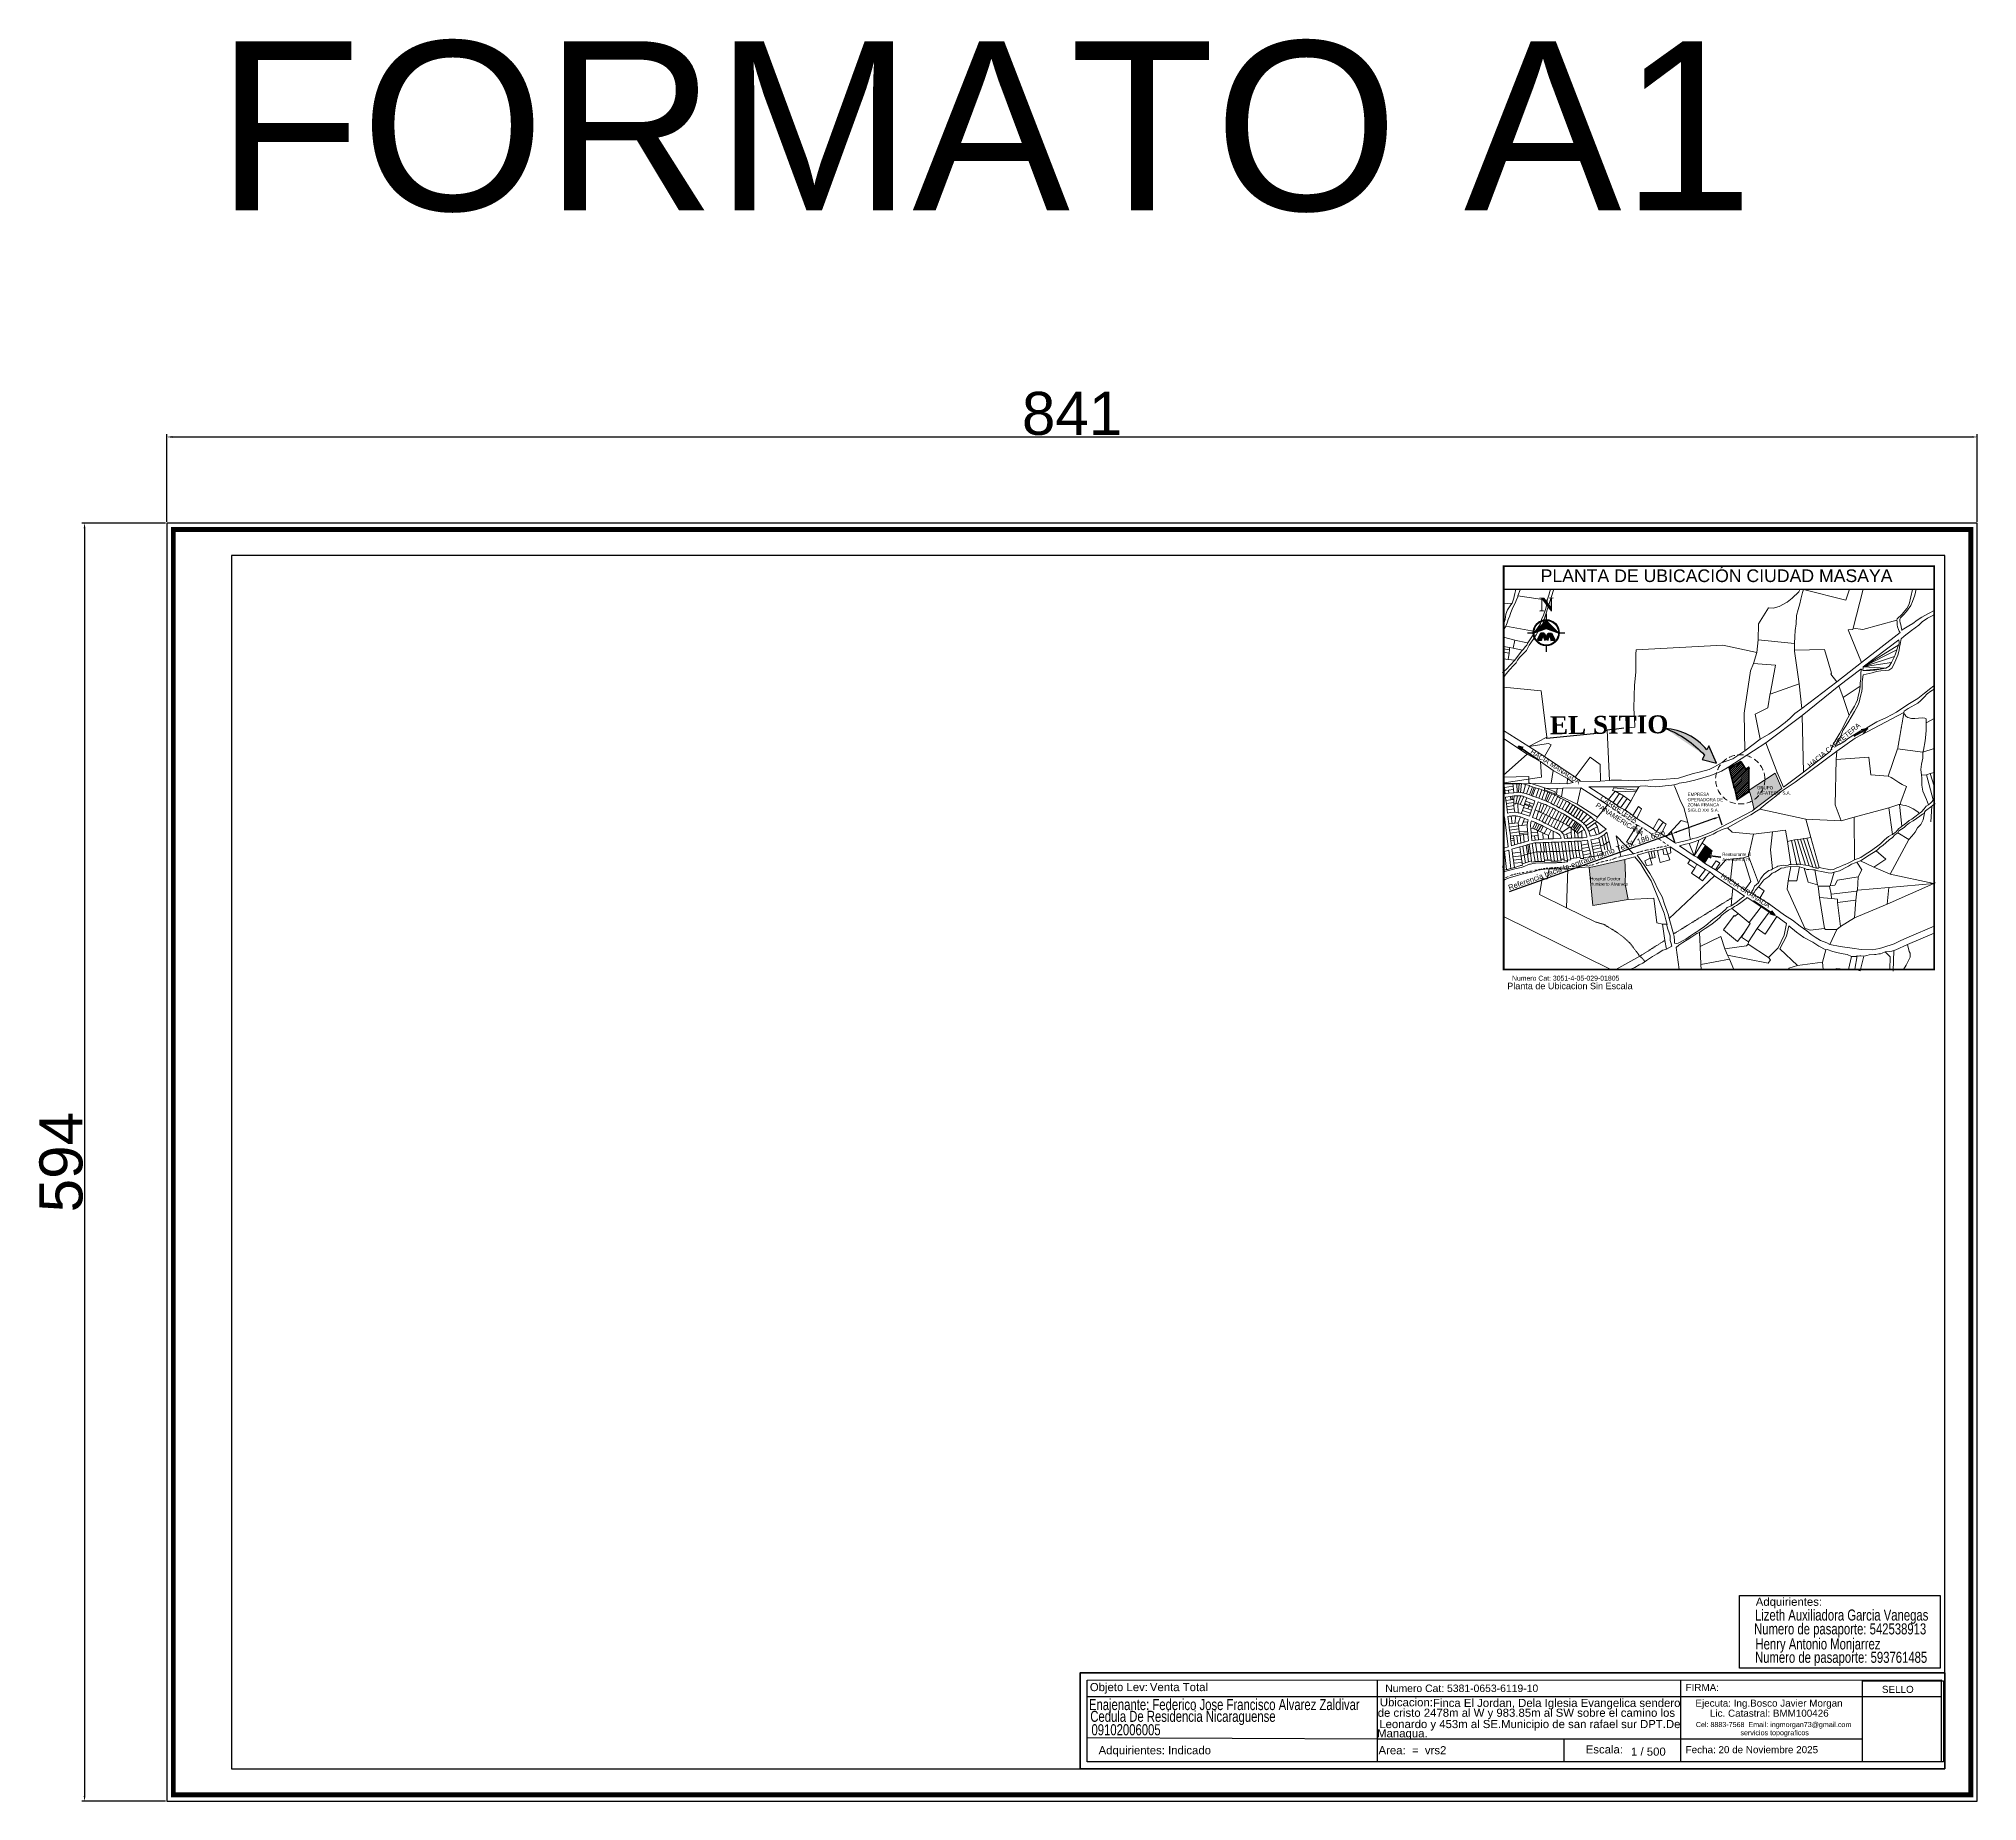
# Model space of a CAD drawing. Header units: millimetres. Extents: x -6666 to 12802, y -941 to 4807.
# Drawn here: x 210 to 1111, y 1175 to 1995 of the extents above; entities that cross this region are included whole.
import ezdxf
from ezdxf.enums import TextEntityAlignment as Align

# ---------------------------------------------------------------- set-up
doc = ezdxf.new("R2010")
doc.units = ezdxf.units.MM
for name, pattern in [('DOT', [0.25, 0, -0.25]), ('HIDDEN', [0.375, 0.25, -0.125]), ('OCULTA3', [0.45, 0.3, -0.15])]:
    doc.linetypes.add(name, pattern=pattern)
for name, color, linetype in [('0 - TEXTO', 5, 'Continuous'), ('2', 1, 'Continuous'), ('3', 7, 'Continuous'), ('4', 7, 'Continuous'), ('CIRCULO PI', 2, 'Continuous'), ('CVL_CUADCON_TX', 2, 'Continuous'), ('FRAME 025', 7, 'Continuous'), ('NORTE', 7, 'Continuous'), ('TEXTOS', 2, 'Continuous')]:
    doc.layers.add(name, color=color, linetype=linetype)
doc.layers.add('Point', color=5, linetype='Continuous', lineweight=100)
doc.layers.add('Point_Name', color=1, linetype='Continuous', lineweight=100)
doc.styles.add('CRISTHIAM', font='timesbd.ttf', dxfattribs={"height": 0.428625})
doc.styles.add('HECTOR LOPEZ', font='arial.ttf')
doc.styles.add('PI', font='arial.ttf', dxfattribs={"height": 0.4})
doc.styles.add('PUNTOS PI', font='arial.ttf', dxfattribs={"height": 2.75})
doc.styles.get("Standard").update_dxf_attribs({"font": 'arial.ttf'})
doc.styles.add('Style-ENGINEERING', font='ENGINEERING.shx')
doc.styles.add('TSN - Swis721 LtCn BT', font='swisscl.ttf')
doc.dimstyles.new('ISO-25', dxfattribs={"dimtxt": 2.5, "dimasz": 2.5, "dimexe": 1.25, "dimexo": 0.625, "dimtad": 1, "dimdec": 3, "dimtxsty": 'Standard', "dimcen": 2.5, "dimadec": 0, "dimazin": 0, "dimtfac": 1, "dimtdec": 3, "dimtmove": 0, "dimatfit": 3, "dimfxl": 1, "dimarcsym": 0})

# ---------------------------------------------------------------- blocks, each defined once
blk = doc.blocks.new('*D16')
at = {"color": 0, "lineweight": -2, "transparency": 16777216}
for p, q in [((269.86, 1770.11), (269.86, 1810.77)), ((1110.86, 1770.11), (1110.86, 1810.77)), ((272.36, 1809.52), (1108.36, 1809.52))]:
    blk.add_line(p, q, dxfattribs=at)
at = {"color": 0, "transparency": 16777216}
for points in [[(272.36, 1809.93), (272.36, 1809.1), (269.86, 1809.52)], [(1108.36, 1809.93), (1108.36, 1809.1), (1110.86, 1809.52)]]:
    blk.add_solid(points, dxfattribs=at)
at = {"layer": 'Defpoints', "color": 0, "transparency": 16777216}
for p in [(1110.86, 1809.52), (269.86, 1769.49), (1110.86, 1769.49)]:
    blk.add_point(p, dxfattribs=at)
at = {"color": 0, "transparency": 16777216, "insert": (690.36, 1820.35), "char_height": 2.5, "attachment_point": 5}
blk.add_mtext('{\\H8x;841}', dxfattribs=at)
blk = doc.blocks.new('*D15')
at = {"color": 0, "lineweight": -2, "transparency": 16777216}
for p, q in [((269.24, 1769.49), (230.36, 1769.49)), ((231.61, 1766.99), (231.61, 1177.99)), ((269.24, 1175.49), (230.36, 1175.49))]:
    blk.add_line(p, q, dxfattribs=at)
at = {"color": 0, "transparency": 16777216}
for points in [[(231.19, 1766.99), (232.03, 1766.99), (231.61, 1769.49)], [(231.19, 1177.99), (232.03, 1177.99), (231.61, 1175.49)]]:
    blk.add_solid(points, dxfattribs=at)
at = {"layer": 'Defpoints', "color": 0, "transparency": 16777216}
for p in [(269.86, 1769.49), (231.61, 1175.49), (269.86, 1175.49)]:
    blk.add_point(p, dxfattribs=at)
at = {"color": 0, "transparency": 16777216, "insert": (220.77, 1472.49), "char_height": 2.5, "attachment_point": 5, "rotation": 90}
blk.add_mtext('{\\H8x;594}', dxfattribs=at)
blk = doc.blocks.new('*D14')
at = {"layer": 'CIRCULO PI', "color": 0, "lineweight": -2, "transparency": 16777216}
for p, q in [((988.69, 1632.16), (971.39, 1625.97)), ((992.42, 1629.15), (990.62, 1634.18)), ((969.04, 1625.12), (893.41, 1598.06)), ((970.41, 1621.28), (968.61, 1626.3))]:
    blk.add_line(p, q, dxfattribs=at)
at = {"layer": 'CIRCULO PI', "color": 0, "transparency": 16777216}
for points in [[(988.55, 1632.55), (988.83, 1631.76), (991.04, 1633)], [(971.25, 1626.36), (971.53, 1625.57), (969.04, 1625.12)]]:
    blk.add_solid(points, dxfattribs=at)
at = {"layer": 'Defpoints', "color": 0, "transparency": 16777216}
for p in [(991.04, 1633), (992.63, 1628.56), (970.62, 1620.69)]:
    blk.add_point(p, dxfattribs=at)
at = {"layer": 'CIRCULO PI', "color": 0, "transparency": 16777216, "insert": (929.4, 1612.98), "char_height": 2.5, "attachment_point": 5, "rotation": 19.69117}
blk.add_mtext('Referencia hacia la entrada Istmo Textil: 186.65m', dxfattribs=at)

msp = doc.modelspace()

# ---------------------------------------------------------------- hatches: boundary and pattern name
at = {"lineweight": 30}
h = msp.add_hatch(color=5, dxfattribs=at)
h.dxf.hatch_style = 1
h.paths.add_polyline_path([(909.047, 1717.8117), (909.0659, 1717.8756), (909.9596, 1715.3642), (911.2981, 1715.3642), (912.1691, 1717.8117), (912.9354, 1715.3642), (914.6994, 1715.3642), (913.1, 1718.3888), (911.5406, 1718.3888), (910.6289, 1716.6359), (909.6803, 1718.3888), (908.1577, 1718.3888), (906.5583, 1715.3642), (908.3223, 1715.3642)])
at = {"lineweight": 30, "true_color": 0x2424ff}
h = msp.add_hatch(color=160, dxfattribs=at)
h.dxf.hatch_style = 1
h.paths.add_polyline_path([(909.0815, 1717.3808), (909.9844, 1714.9899), (911.3054, 1714.9899), (912.1625, 1717.3756), (912.95, 1714.7502), (914.6994, 1714.7502), (914.6994, 1715.3642), (912.9354, 1715.3642), (912.1691, 1717.8117), (911.2981, 1715.3642), (909.9596, 1715.3642), (909.0659, 1717.8756), (908.3223, 1715.3642), (906.5583, 1715.3642), (906.5583, 1714.7502), (908.3077, 1714.7502)])
h = msp.add_hatch(color=256)
h.dxf.hatch_style = 1
edge = h.paths.add_edge_path()
edge.add_arc((950.8363, 1632.1794), 44.5005, 41.424748, 70.1477332, ccw=False)
edge.add_line((984.2039, 1661.6225), (983.2033, 1659.5593))
edge.add_line((983.2033, 1659.5593), (989.8998, 1657.8479))
edge.add_line((989.8998, 1657.8479), (986.2141, 1665.9571))
edge.add_line((986.2141, 1665.9571), (985.3909, 1664.1026))
edge.add_arc((964.2537, 1646.723), 27.3648, 39.4278772, 86.4492183)
h = msp.add_hatch()
h.set_pattern_fill('ANSI31', color=6, scale=0.2)
h.set_pattern_definition([(45, (-2.5, 959.68744), (-0.4490128, 0.4490128), [])])
h.paths.add_polyline_path([(1004.8086, 1655.5493), (1004.6337, 1655.9204), (1003.3871, 1655.1635), (1001.9134, 1657.3744), (1001.9008, 1657.3635), (1001.1446, 1658.536), (1001.0974, 1658.5056), (1001.0014, 1658.6798), (997.5746, 1656.7739), (997.5803, 1656.7643), (995.6793, 1655.6869), (997.942, 1646.5408), (998.0511, 1646.5588), (998.8736, 1643.2512), (999.4849, 1641.0699), (1002.9614, 1643.3763), (1004.5233, 1644.4153), (1004.69, 1645.0512)])
h.paths.add_polyline_path([(998.0304, 1646.5786), (998.179, 1646.5786), (998.179, 1646.6747), (998.0304, 1646.6747)], flags=24)
h.paths.add_polyline_path([(997.9116, 1646.5598), (998.0602, 1646.5598), (998.0602, 1646.6559), (997.9116, 1646.6559)], flags=25)
h.paths.add_polyline_path([(995.6633, 1655.682), (995.8119, 1655.682), (995.8119, 1655.7781), (995.6633, 1655.7781)], flags=9)
h.paths.add_polyline_path([(997.5756, 1656.7667), (997.7242, 1656.7667), (997.7242, 1656.8628), (997.5756, 1656.8628)], flags=25)
h.paths.add_polyline_path([(997.5808, 1656.7776), (997.7294, 1656.7776), (997.7294, 1656.8737), (997.5808, 1656.8737)], flags=25)
h.paths.add_polyline_path([(1000.9585, 1658.6598), (1001.1071, 1658.6598), (1001.1071, 1658.7559), (1000.9585, 1658.7559)], flags=9)
h.paths.add_polyline_path([(1001.0605, 1658.4967), (1001.2091, 1658.4967), (1001.2091, 1658.5928), (1001.0605, 1658.5928)], flags=24)
h.paths.add_polyline_path([(1001.0972, 1658.5095), (1001.2458, 1658.5095), (1001.2458, 1658.6056), (1001.0972, 1658.6056)], flags=25)
h.paths.add_polyline_path([(1001.8678, 1657.35), (1002.0164, 1657.35), (1002.0164, 1657.4461), (1001.8678, 1657.4461)], flags=24)
h.paths.add_polyline_path([(1001.884, 1657.3564), (1002.0325, 1657.3564), (1002.0325, 1657.4525), (1001.884, 1657.4525)], flags=24)
h.paths.add_polyline_path([(1003.3544, 1655.1549), (1003.503, 1655.1549), (1003.503, 1655.251), (1003.3544, 1655.251)], flags=24)
h.paths.add_polyline_path([(1004.7766, 1655.5622), (1004.8864, 1655.5622), (1004.8864, 1655.6584), (1004.7766, 1655.6584)], flags=9)
h.paths.add_polyline_path([(1002.9461, 1643.4021), (1003.0554, 1643.4021), (1003.0554, 1643.4969), (1002.9461, 1643.4969)], flags=24)
h.paths.add_polyline_path([(999.3422, 1641.0155), (999.4518, 1641.0155), (999.4518, 1641.1113), (999.3422, 1641.1113)], flags=9)
h.paths.add_polyline_path([(999.1582, 1641.7211), (999.268, 1641.7211), (999.268, 1641.8172), (999.1582, 1641.8172)], flags=25)
h.paths.add_polyline_path([(999.1967, 1642.091), (999.3065, 1642.091), (999.3065, 1642.1871), (999.1967, 1642.1871)], flags=25)
h = msp.add_hatch(color=9)
h.dxf.hatch_style = 1
h.paths.add_polyline_path([(1020.0464, 1646.1296), (1016.9635, 1653.2053), (1012.1959, 1650.066, -0.26520433), (1006.3042, 1640.3824), (1006.6172, 1638.9975), (1007.0126, 1636.8903), (1007.1497, 1636.3578)])
h.paths.add_polyline_path([(1012.1959, 1650.066), (1004.9733, 1645.3104), (1005.7602, 1642.6756), (1006.1183, 1641.2046), (1006.3042, 1640.3824, 0.26520433)])
h.paths.add_polyline_path([(1022.1736, 1638.4054), (1038.7376, 1638.4054), (1038.7376, 1643.9004), (1022.1736, 1643.9004)], flags=9)
h = msp.add_hatch(color=9)
h.dxf.hatch_style = 1
h.paths.add_polyline_path([(947.3266, 1603.714), (947.471, 1605.5256), (947.1525, 1613.0865), (933.0395, 1609.8905), (930.6308, 1609.4375), (932.2299, 1591.837), (948.7182, 1594.5428), (947.5312, 1600.9153), (947.3352, 1601.8798)])
h = msp.add_hatch(color=9)
h.dxf.hatch_style = 1
h.paths.add_polyline_path([(980.9505, 1614.004), (984.2036, 1611.4666), (987.7871, 1617.1647), (984.5595, 1619.7026)])
at = {"layer": 'TEXTOS'}
h = msp.add_hatch(color=7, dxfattribs=at)
h.dxf.hatch_style = 1
h.paths.add_polyline_path([(910.6473, 1720.4658), (916.3852, 1718.5151), (910.6556, 1724.2848), (904.8962, 1718.5356)])

# ---------------------------------------------------------------- linework, layer by layer
at = {"color": 7}
msp.add_line((890.8628, 1738.7578), (1090.8628, 1738.7578), dxfattribs=at)
at = {"color": 5}
for p, q in [((908.1577, 1718.3888), (909.6803, 1718.3888)), ((909.0815, 1717.3808), (908.3077, 1714.7502)), ((909.0659, 1717.8756), (908.3223, 1715.3642)), ((909.9596, 1715.3642), (909.0659, 1717.8756)), ((909.0815, 1717.3808), (909.9844, 1714.9899)), ((911.2981, 1715.3642), (909.9596, 1715.3642)), ((912.1691, 1717.8117), (911.2981, 1715.3642)), ((911.3054, 1714.9899), (912.1625, 1717.3756)), ((911.5406, 1718.3888), (913.1, 1718.3888)), ((912.1625, 1717.3756), (912.95, 1714.7502)), ((912.9354, 1715.3642), (912.1691, 1717.8117))]:
    msp.add_line(p, q, dxfattribs=at)
at = {"color": 1}
for p, q in [((910.9938, 1669.3984), (910.8807, 1670.0078)), ((932.6182, 1671.5981), (910.9938, 1669.3984)), ((933.0654, 1671.6436), (932.6182, 1671.5981)), ((933.8945, 1671.7279), (933.0654, 1671.6436)), ((938.9119, 1673.1859), (938.2072, 1673.1249)), ((940.262, 1673.3482), (938.9119, 1673.1859)), ((942.1824, 1673.579), (940.262, 1673.3482)), ((946.6811, 1674.1198), (942.1824, 1673.579))]:
    msp.add_line(p, q, dxfattribs=at)
at = {"color": 7, "lineweight": 50}
for p, q in [((1053.6014, 1670.412), (1060.0043, 1674.0608)), ((1060.0043, 1674.0608), (1056.9254, 1673.3628)), ((1060.0043, 1674.0608), (1057.8344, 1671.7676)), ((907.4306, 1659.2248), (897.5287, 1665.8754)), ((897.5287, 1665.8754), (899.1102, 1663.9721)), ((897.5287, 1665.8754), (899.9224, 1665.2346)), ((984.3976, 1615.1947), (987.5117, 1615.7134)), ((991.705, 1614.2393), (984.3976, 1615.1947)), ((984.3976, 1615.1947), (987.2737, 1613.8929)), ((1006.9618, 1593.9829), (1016.8635, 1587.332)), ((1016.8635, 1587.332), (1014.5034, 1588.0762)), ((1016.8635, 1587.332), (1015.3649, 1589.3056))]:
    msp.add_line(p, q, dxfattribs=at)
for p, q in [((832.1011, 1231.839), (832.1011, 1193.8116)), ((973.0792, 1231.8441), (973.0792, 1193.8167)), ((697.4406, 1224.2317), (956.0633, 1224.2317)), ((956.0633, 1224.2317), (1094.1023, 1224.2317)), ((697.4406, 1205.0597), (832.1011, 1204.5189)), ((918.8716, 1204.5031), (918.8716, 1193.9932))]:
    msp.add_line(p, q)
for points in [[(269.8628, 1175.4856), (1110.8628, 1175.4856), (1110.8628, 1769.4856), (269.8628, 1769.4856)], [(299.8628, 1190.4856), (1095.8628, 1190.4856), (1095.8628, 1754.4856), (299.8628, 1754.4856)], [(1094.1023, 1193.8353), (697.4406, 1193.7744), (697.4406, 1231.8018), (1094.1023, 1231.8626)]]:
    msp.add_lwpolyline(points, close=True)
for points, const_width in [([(272.8628, 1178.4856), (1107.8628, 1178.4856), (1107.8628, 1766.4856), (272.8628, 1766.4856)], 2.28), ([(1090.8628, 1749.4856), (890.8628, 1749.4856), (890.8628, 1561.9856), (1090.8628, 1561.9856)], 0.8333)]:
    msp.add_lwpolyline(points, close=True, dxfattribs=dict(const_width=const_width))
at = {"color": 5}
for points in [[(909.6803, 1718.3888), (908.1577, 1718.3888), (906.5583, 1715.3642), (908.3223, 1715.3642), (909.0659, 1717.8756), (909.9596, 1715.3642), (911.2981, 1715.3642)], [(909.047, 1717.8117), (908.3223, 1715.3642), (906.5583, 1715.3642), (908.1577, 1718.3888), (909.6803, 1718.3888), (910.6289, 1716.6359), (911.5406, 1718.3888), (913.1, 1718.3888), (914.6994, 1715.3642), (912.9354, 1715.3642), (912.1691, 1717.8117), (911.2981, 1715.3642), (909.9596, 1715.3642), (909.0659, 1717.8756)], [(912.1691, 1717.8117), (911.2981, 1715.3642), (909.9596, 1715.3642)], [(910.6289, 1716.6359), (911.5406, 1718.3888)], [(911.5774, 1718.3888), (913.1, 1718.3888), (914.6994, 1715.3642), (912.9354, 1715.3642)]]:
    msp.add_lwpolyline(points, dxfattribs=at)
msp.add_lwpolyline([(965.9485, 1674.0353, -0.12366437), (984.1111, 1661.6244), (983.1105, 1659.5612), (989.8071, 1657.8498), (986.1213, 1665.959), (985.2982, 1664.1045, 0.2069602), (965.9485, 1674.0353, -60.59783437)], format="xyb")
at = {"lineweight": 50}
for points in [[(1004.6743, 1644.9915), (1004.6893, 1644.9894), (1004.8086, 1655.5493), (1004.6337, 1655.9204), (1003.3871, 1655.1635), (1001.9134, 1657.3744), (1001.9008, 1657.3635), (1001.1446, 1658.536), (1001.0974, 1658.5056), (1001.0014, 1658.6798), (997.5746, 1656.7739), (997.5803, 1656.7643), (995.6793, 1655.6869), (997.942, 1646.5408), (998.0511, 1646.5588), (998.8736, 1643.2512), (999.2034, 1642.0743), (999.1616, 1641.6983), (999.3519, 1640.9816), (1002.9614, 1643.3763), (1004.5233, 1644.4153)], [(1095.8628, 1190.4856), (694.0945, 1190.4856), (694.0945, 1235.1614), (1095.8628, 1235.1614)]]:
    msp.add_lwpolyline(points, close=True, dxfattribs=at)
at = {"color": 1}
msp.add_lwpolyline([(1000.3961, 1271.0774), (1093.5868, 1271.0774), (1093.5868, 1237.3462), (1000.3961, 1237.3462)], close=True, dxfattribs=at)
at = {"color": 7, "lineweight": 30, "elevation": 0.0101}
msp.add_lwpolyline([(1057.5285, 1231.4106), (1095.136, 1231.4106), (1095.136, 1193.8511), (1057.5285, 1193.8511)], close=True, dxfattribs=at)
at = {"linetype": 'OCULTA3', "lineweight": 15, "ltscale": 9}
msp.add_circle((1000.7636, 1650.3875), 11.4368, dxfattribs=at)
at = {"layer": '2', "color": 1, "linetype": 'Continuous'}
msp.add_line((1030.1062, 1738.7578), (1030.2093, 1738.7034), dxfattribs=at)
at = {"layer": '2', "color": 1, "linetype": 'Continuous', "lineweight": 5}
for p, q in [((894.8898, 1732.305), (890.8628, 1731.9064)), ((897.474, 1735.6404), (911.122, 1733.7321)), ((891.5207, 1724.6491), (890.8628, 1724.5927)), ((891.8064, 1721.5972), (905.5656, 1719.1814)), ((913.3452, 1721.4227, 0.0056), (913.4324, 1719.519, 0.0056)), ((1090.5042, 1726.7701), (1090.8628, 1726.9874)), ((1090.5042, 1726.7701), (1090.8628, 1725.5619)), ((890.8628, 1716.4817), (896.1012, 1715.0285)), ((890.8628, 1712.2036), (893.6432, 1711.7465)), ((890.8628, 1711.0435), (893.6127, 1710.6504)), ((893.6127, 1710.6504), (893.6432, 1711.7465)), ((893.6432, 1711.7465), (895.2546, 1711.2928)), ((895.2546, 1711.2928), (896.1012, 1715.0285)), ((899.5461, 1710.3801), (895.2546, 1711.2928)), ((896.1012, 1715.0285), (901.7964, 1713.8875)), ((913.5205, 1717.5936, 0.0056), (913.6226, 1715.3642, 0.0056)), ((1009.1203, 1715.1975), (1026.047, 1713.4784)), ((890.8628, 1709.4635), (893.4899, 1709.0429)), ((890.8628, 1706.4098), (892.9338, 1706.1025)), ((892.9338, 1706.1025), (893.4899, 1709.0429)), ((892.9338, 1706.1025), (896.0176, 1705.8295)), ((893.4899, 1709.0429), (893.6127, 1710.6504)), ((1006.9822, 1704.2782), (1017.0998, 1703.3989)), ((1017.0998, 1703.3989), (1014.6012, 1689.976)), ((1014.6012, 1689.976), (1028.0993, 1694.7655)), ((1028.0993, 1694.7655), (1029.3555, 1683.2988)), ((1045.6631, 1695.7336), (1029.3555, 1683.2988)), ((1029.5423, 1680.0921), (1046.6129, 1693.9171)), ((1048.5732, 1688.3745), (1046.6129, 1693.9171)), ((1056.412, 1693.7452), (1048.5732, 1688.3745)), ((1051.3228, 1680.0696), (1048.5732, 1688.3745)), ((1012.579, 1667.3392), (1029.5423, 1680.0921)), ((1030.1581, 1653.7852), (1029.5423, 1680.0921)), ((1087.1861, 1676.6438), (1090.8628, 1678.7222)), ((902.4884, 1665.6712), (910.8807, 1670.0078)), ((912.8546, 1666.4781), (909.9017, 1661.0721)), ((938.9119, 1673.1859), (939.982, 1649.8176)), ((1010.0278, 1669.0745), (1002.8518, 1663.6398)), ((1017.8735, 1653.5281), (1012.579, 1667.3392)), ((890.8628, 1652.3617), (901.7907, 1662.1421)), ((909.9017, 1661.0721), (902.4884, 1665.6712)), ((906.5976, 1659.5066), (907.9599, 1658.768)), ((908.4517, 1651.4652), (907.9599, 1658.768)), ((907.9599, 1658.768), (913.8404, 1654.4967)), ((924.0251, 1651.3766), (909.9017, 1661.0721)), ((1042.6488, 1663.4984), (1030.1581, 1653.7852)), ((1045.6003, 1663.5031), (1045.3684, 1659.5497)), ((1069.4278, 1651.9014), (1073.8991, 1664.5972)), ((1073.8991, 1664.5972), (1085.6324, 1663.0349)), ((1090.8628, 1664.7333), (1085.6324, 1663.0349)), ((891.1934, 1648.4392), (890.8628, 1648.3937)), ((890.8628, 1648.4379), (891.0045, 1648.4251)), ((891.174, 1648.7955), (908.4517, 1651.4652)), ((891.2127, 1648.0828), (891.174, 1648.7955)), ((912.9832, 1648.5952), (891.2127, 1648.0828)), ((895.0529, 1648.4729), (896.9702, 1648.4854)), ((895.2405, 1647.156), (895.0529, 1648.4729)), ((896.9702, 1648.4854), (897.1189, 1644.3618)), ((896.9702, 1648.4854), (898.0989, 1648.4719)), ((898.0989, 1648.4719), (897.8258, 1644.3686)), ((898.0989, 1648.4719), (899.1616, 1648.4591)), ((899.1616, 1648.4591), (898.6134, 1644.3185)), ((899.1616, 1648.4591), (901.0428, 1648.0152)), ((901.0428, 1648.0152), (900.0447, 1644.0983)), ((901.0428, 1648.0152), (902.8727, 1647.5262)), ((912.9832, 1648.5952), (913.8404, 1654.4967)), ((920.3151, 1648.3767), (912.9832, 1648.5952)), ((913.8404, 1654.4967), (920.4492, 1650.7487)), ((920.3151, 1648.3767), (920.4492, 1650.7487)), ((920.3151, 1648.3767), (923.1808, 1648.8893)), ((920.4492, 1650.7487), (923.1808, 1648.8893)), ((939.982, 1649.8176), (935.8893, 1649.613)), ((1004.9733, 1645.3104), (1016.9635, 1653.2053)), ((1016.9635, 1653.2053), (1020.0464, 1646.1296)), ((1087.2526, 1652.5177), (1085.0425, 1652.3232)), ((1089.0476, 1653.1375), (1087.2526, 1652.5177)), ((1087.2526, 1652.5177), (1090.3947, 1640.8827)), ((1089.0476, 1653.1375), (1090.8628, 1653.516)), ((1090.8628, 1647.1843), (1089.0476, 1653.1375)), ((891.2021, 1646.6766), (895.2405, 1647.156)), ((891.3824, 1645.1719), (891.2021, 1646.6766)), ((893.0678, 1645.3597), (891.3824, 1645.1719)), ((891.9276, 1640.6171), (894.1331, 1640.9155)), ((892.1641, 1639.1422), (891.9276, 1640.6171)), ((895.5768, 1639.6088), (892.1641, 1639.1422)), ((892.1641, 1639.1422), (892.3602, 1637.6931)), ((895.4357, 1645.6308), (893.0678, 1645.3597)), ((893.0678, 1645.3597), (893.244, 1643.9414)), ((893.244, 1643.9414), (895.5864, 1644.2077)), ((893.9631, 1642.4302), (894.7985, 1642.5471)), ((894.1331, 1640.9155), (893.9631, 1642.4302)), ((894.8714, 1640.998), (894.1331, 1640.9155)), ((894.7985, 1642.5471), (895.7152, 1642.663)), ((894.7985, 1642.5471), (894.8714, 1640.998)), ((895.6355, 1641.1106), (894.8714, 1640.998)), ((895.4357, 1645.6308), (895.2405, 1647.156)), ((895.5864, 1644.2077), (895.4357, 1645.6308)), ((895.5427, 1638.8884), (895.5554, 1639.0964)), ((895.5768, 1639.6088), (895.5554, 1639.0964)), ((895.5554, 1639.0964), (896.4401, 1639.0908)), ((895.6355, 1641.1106), (895.5768, 1639.6088)), ((897.1189, 1644.3618), (895.5864, 1644.2077)), ((895.7152, 1642.663), (895.6355, 1641.1106)), ((896.6014, 1642.7741), (895.7152, 1642.663)), ((896.4401, 1639.0908), (897.2373, 1642.7919)), ((896.4401, 1639.0908), (897.4523, 1639.1142)), ((897.2373, 1642.7919), (896.6014, 1642.7741)), ((897.8258, 1644.3686), (897.1189, 1644.3618)), ((897.4523, 1639.1142), (898.762, 1642.7279)), ((897.4523, 1639.1142), (898.5366, 1638.7814)), ((897.5585, 1634.8337), (897.4523, 1639.1142)), ((898.6134, 1644.3185), (897.8258, 1644.3686)), ((898.5366, 1638.7814), (900.2589, 1642.4561)), ((900.5976, 1638.9089), (901.0615, 1640.2688)), ((900.9904, 1639.0108), (900.9118, 1638.8188)), ((902.7277, 1638.4366), (900.9904, 1639.0108)), ((901.6248, 1641.8661), (901.0615, 1640.2688)), ((901.0615, 1640.2688), (903.1828, 1639.492)), ((901.4525, 1643.6042), (902.8408, 1647.4149)), ((902.8605, 1643.1355), (901.4525, 1643.6042)), ((903.1828, 1639.492), (902.7277, 1638.4366)), ((902.8727, 1647.5262), (902.8408, 1647.4149)), ((902.8408, 1647.4149), (904.2436, 1646.9311)), ((904.2436, 1646.9311), (902.8605, 1643.1355)), ((903.6146, 1642.832), (902.8605, 1643.1355)), ((903.1828, 1639.492), (904.8234, 1638.9089)), ((904.983, 1646.6785), (903.6146, 1642.832)), ((903.6146, 1642.832), (904.2928, 1642.565)), ((904.2436, 1646.9311), (904.983, 1646.6785)), ((904.2928, 1642.565), (905.6868, 1646.4264)), ((905.7515, 1642.0855), (904.2928, 1642.565)), ((904.983, 1646.6785), (905.6868, 1646.4264)), ((905.6868, 1646.4264), (905.7134, 1646.5276)), ((905.7134, 1646.5276), (907.1618, 1646.0331)), ((907.1618, 1646.0331), (905.7515, 1642.0855)), ((907.1387, 1641.5765), (905.7515, 1642.0855)), ((908.3482, 1639.3944), (907.1278, 1635.602)), ((908.5444, 1645.5596), (907.1387, 1641.5765)), ((908.546, 1641.0469), (907.1387, 1641.5765)), ((907.1618, 1646.0331), (907.1677, 1646.0939)), ((907.1677, 1646.0939), (908.5444, 1645.5596)), ((909.7052, 1638.9162), (908.3482, 1639.3944)), ((908.5444, 1645.5596), (909.9516, 1645.0198)), ((909.9516, 1645.0198), (908.546, 1641.0469)), ((909.9535, 1640.5325), (908.546, 1641.0469)), ((909.7691, 1646.2925), (915.6739, 1646.2)), ((909.8356, 1645.453), (909.7691, 1646.2925)), ((915.4715, 1643.3937), (909.8356, 1645.453)), ((909.9516, 1645.0198), (911.3541, 1644.5106)), ((911.3541, 1644.5106), (909.9535, 1640.5325)), ((910.683, 1640.3004), (909.9535, 1640.5325)), ((912.3506, 1644.0722), (910.683, 1640.3004)), ((910.9919, 1640.1901), (910.683, 1640.3004)), ((911.3456, 1640.0031), (910.9919, 1640.1901)), ((913.2715, 1643.6906), (911.3456, 1640.0031)), ((912.6999, 1639.2965), (911.3456, 1640.0031)), ((911.3541, 1644.5106), (912.3506, 1644.0722)), ((912.3506, 1644.0722), (913.2715, 1643.6906)), ((914.6576, 1643.0902), (912.6999, 1639.2965)), ((914.0289, 1638.5952), (912.6999, 1639.2965)), ((913.2715, 1643.6906), (914.6576, 1643.0902)), ((916.0167, 1642.3582), (914.0289, 1638.5952)), ((914.6576, 1643.0902), (916.0167, 1642.3582)), ((917.3309, 1641.6977), (915.3579, 1637.8991)), ((915.6739, 1646.2), (915.4715, 1643.3937)), ((915.4715, 1643.3937), (917.7561, 1642.3157)), ((918.3681, 1646.3528), (915.6739, 1646.2)), ((916.0167, 1642.3582), (917.3309, 1641.6977)), ((918.655, 1641.0168), (916.7074, 1637.2179)), ((917.3309, 1641.6977), (918.655, 1641.0168)), ((917.7561, 1642.3157), (918.3681, 1646.3528)), ((924.9945, 1638.9108), (917.7561, 1642.3157)), ((920.0045, 1640.3356), (918.0314, 1636.5268)), ((918.3681, 1646.3528), (926.7895, 1646.3841)), ((918.655, 1641.0168), (920.0045, 1640.3356)), ((921.6408, 1639.3972), (919.3601, 1635.8053)), ((920.0045, 1640.3356), (920.5656, 1640.0497)), ((920.5656, 1640.0497), (921.2628, 1639.6758)), ((921.2628, 1639.6758), (921.6408, 1639.3972)), ((921.6408, 1639.3972), (922.948, 1638.5744)), ((926.7895, 1646.3841), (924.9945, 1638.9108)), ((939.0475, 1638.4879), (926.7895, 1646.3841)), ((939.5861, 1640.9948), (942.719, 1644.9265)), ((940.1806, 1640.4965), (939.5861, 1640.9948)), ((941.6733, 1639.5819), (940.1806, 1640.4965)), ((941.9794, 1646.3903), (941.4425, 1645.1572)), ((941.6733, 1639.5819), (944.6479, 1643.8164)), ((943.426, 1638.3666), (941.6733, 1639.5819)), ((952.6858, 1645.3182), (941.9794, 1646.3903)), ((942.719, 1644.9265), (944.5957, 1643.8918)), ((946.5769, 1642.7062), (943.426, 1638.3666)), ((944.6479, 1643.8164), (946.5769, 1642.7062)), ((948.2034, 1641.4375), (945.1788, 1637.1512)), ((946.5769, 1642.7062), (948.2034, 1641.4375)), ((947.307, 1636.2741), (949.9312, 1640.1962)), ((949.9312, 1640.1962), (948.2034, 1641.4375)), ((952.3185, 1644.547), (949.9312, 1640.1962)), ((952.6858, 1645.3182), (952.3185, 1644.547)), ((953.6235, 1646.8901), (952.6858, 1645.3182)), ((1020.0464, 1646.1296), (1007.1497, 1636.3578)), ((892.3602, 1637.6931), (895.6366, 1638.2426)), ((892.3602, 1637.6931), (892.5257, 1636.2292)), ((892.5257, 1636.2292), (895.8121, 1636.7684)), ((894.3931, 1633.3641), (894.8855, 1629.9166)), ((896.1028, 1630.0745), (894.8855, 1629.9166)), ((895.6366, 1638.2426), (895.5427, 1638.8884)), ((895.8121, 1636.7684), (895.6366, 1638.2426)), ((895.8121, 1636.7684), (896.031, 1635.1008)), ((896.031, 1635.1008), (897.5585, 1634.8337)), ((896.1028, 1630.0745), (896.5241, 1633.3893)), ((897.5489, 1630.2348), (896.1028, 1630.0745)), ((897.5489, 1630.2348), (898.6846, 1632.9116)), ((897.7444, 1628.735), (897.5489, 1630.2348)), ((900.3237, 1638.1203), (898.5366, 1638.7814)), ((898.6846, 1632.9116), (900.5428, 1632.2446)), ((899.0186, 1634.4659), (899.54, 1635.9622)), ((899.9174, 1630.5566), (899.2926, 1628.9246)), ((899.54, 1635.9622), (900.0861, 1637.3922)), ((899.54, 1635.9622), (903.3174, 1634.6173)), ((900.5428, 1632.2446), (899.9174, 1630.5566)), ((899.9174, 1630.5566), (901.9926, 1630.5927)), ((900.3237, 1638.1203), (900.0861, 1637.3922)), ((900.0861, 1637.3922), (902.1063, 1636.6674)), ((900.5976, 1638.9089), (900.3237, 1638.1203)), ((900.9118, 1638.8188), (900.5976, 1638.9089)), ((900.8592, 1638.6722), (900.9118, 1638.8188)), ((902.5698, 1637.9969), (900.8592, 1638.6722)), ((901.8033, 1629.2294), (901.9545, 1630.385)), ((902.1063, 1636.6674), (902.5698, 1637.9969)), ((902.1063, 1636.6674), (903.8176, 1636.0377)), ((903.3174, 1634.6173), (903.8176, 1636.0377)), ((904.2767, 1627.7073), (905.6555, 1630.305)), ((907.0752, 1635.4503), (905.5276, 1636.1542)), ((905.6555, 1630.305), (906.4852, 1629.9498)), ((906.0173, 1632.057), (907.0752, 1635.4503)), ((906.0173, 1632.057), (907.337, 1631.432)), ((907.0752, 1635.4503), (907.1278, 1635.602)), ((907.1278, 1635.602), (908.1636, 1635.0464)), ((907.337, 1631.432), (908.9522, 1634.6562)), ((907.337, 1631.432), (908.7017, 1630.7405)), ((908.1636, 1635.0464), (909.7052, 1638.9162)), ((908.9522, 1634.6562), (908.1636, 1635.0464)), ((908.7017, 1630.7405), (910.3477, 1633.9897)), ((910.0409, 1630.0492), (908.7017, 1630.7405)), ((908.9522, 1634.6562), (909.1597, 1634.5725)), ((909.1597, 1634.5725), (911.0963, 1638.3056)), ((909.1597, 1634.5725), (910.3477, 1633.9897)), ((910.2623, 1638.7217), (909.7052, 1638.9162)), ((910.0409, 1630.0492), (911.6716, 1633.2885)), ((911.3905, 1629.368), (910.0409, 1630.0492)), ((911.0963, 1638.3056), (910.2623, 1638.7217)), ((910.3477, 1633.9897), (910.5346, 1633.8859)), ((910.5346, 1633.8859), (912.4402, 1637.5737)), ((910.5346, 1633.8859), (911.6716, 1633.2885)), ((911.0963, 1638.3056), (912.4402, 1637.5737)), ((911.3905, 1629.368), (913.057, 1632.6272)), ((911.6716, 1633.2885), (911.8183, 1633.2259)), ((911.8183, 1633.2259), (913.7903, 1636.9382)), ((911.8183, 1633.2259), (913.057, 1632.6272)), ((912.4402, 1637.5737), (913.7903, 1636.9382)), ((914.4731, 1631.9858), (912.7703, 1628.6713)), ((913.057, 1632.6272), (913.1935, 1632.5647)), ((913.1935, 1632.5647), (915.1036, 1636.2067)), ((913.1935, 1632.5647), (914.4731, 1631.9858)), ((913.7903, 1636.9382), (915.1036, 1636.2067)), ((915.3579, 1637.8991), (914.0289, 1638.5952)), ((914.1351, 1627.9848), (915.8337, 1631.3756)), ((914.5943, 1631.9133), (914.4731, 1631.9858)), ((916.4379, 1635.5308), (914.5943, 1631.9133)), ((914.5943, 1631.9133), (915.8337, 1631.3756)), ((915.1036, 1636.2067), (916.4379, 1635.5308)), ((916.7074, 1637.2179), (915.3579, 1637.8991)), ((915.4693, 1627.2987), (917.2149, 1630.7905)), ((915.8337, 1631.3756), (915.9602, 1631.3284)), ((915.9602, 1631.3284), (917.7871, 1634.8191)), ((915.9602, 1631.3284), (917.2149, 1630.7905)), ((917.7871, 1634.8191), (916.4379, 1635.5308)), ((918.0314, 1636.5268), (916.7074, 1637.2179)), ((916.8293, 1626.6428), (918.6145, 1630.0427)), ((917.2149, 1630.7905), (917.311, 1630.7487)), ((917.311, 1630.7487), (919.0802, 1634.0929)), ((917.311, 1630.7487), (918.362, 1630.1929)), ((917.7871, 1634.8191), (918.5859, 1634.4288)), ((919.3601, 1635.8053), (918.0314, 1636.5268)), ((920.3415, 1633.2656), (918.362, 1630.1929)), ((918.362, 1630.1929), (918.6145, 1630.0427)), ((918.5859, 1634.4288), (919.0802, 1634.0929)), ((918.6145, 1630.0427), (919.6804, 1629.4613)), ((919.0802, 1634.0929), (920.3415, 1633.2656)), ((920.6469, 1634.9777), (919.3601, 1635.8053)), ((919.6804, 1629.4613), (921.6034, 1632.4789)), ((921.6034, 1632.4789), (920.3415, 1633.2656)), ((922.948, 1638.5744), (920.6469, 1634.9777)), ((921.9034, 1634.1707), (920.6469, 1634.9777)), ((921.0084, 1628.6738), (922.9808, 1631.5791)), ((922.9808, 1631.5791), (921.6034, 1632.4789)), ((924.2049, 1637.7979), (921.9034, 1634.1707)), ((923.18, 1633.3432), (921.9034, 1634.1707)), ((922.2986, 1627.7142), (924.2272, 1630.7773)), ((922.948, 1638.5744), (924.2049, 1637.7979)), ((922.9808, 1631.5791), (924.2272, 1630.7773)), ((925.4973, 1637.0209), (923.18, 1633.3432)), ((924.4264, 1632.5465), (923.18, 1633.3432)), ((923.2626, 1627.9564), (924.8524, 1630.3383)), ((924.2049, 1637.7979), (925.4973, 1637.0209)), ((924.2272, 1630.7773), (924.8524, 1630.3383)), ((926.7788, 1636.173), (924.4264, 1632.5465)), ((925.6573, 1631.7195), (924.4264, 1632.5465)), ((924.8524, 1630.3383), (925.4325, 1629.9405)), ((924.9945, 1638.9108), (934.4964, 1632.8224)), ((925.4973, 1637.0209), (926.7788, 1636.173)), ((927.9948, 1635.3818), (925.6573, 1631.7195)), ((926.8424, 1630.8981), (925.6573, 1631.7195)), ((926.7788, 1636.173), (927.9948, 1635.3818)), ((929.5881, 1634.251), (926.8424, 1630.8981)), ((927.9948, 1635.3818), (929.5881, 1634.251)), ((931.2867, 1632.997), (928.0103, 1629.9095)), ((932.9976, 1631.4943), (928.9836, 1628.8115)), ((929.5881, 1634.251), (931.2867, 1632.997)), ((933.4398, 1630.2098), (929.7871, 1627.5531)), ((931.2867, 1632.997), (932.0517, 1632.3381)), ((932.0517, 1632.3381), (932.9976, 1631.4943)), ((932.9976, 1631.4943), (934.3612, 1630.7165)), ((934.3612, 1630.7165), (933.4398, 1630.2098)), ((933.4398, 1630.2098), (934.3943, 1628.3963)), ((934.4964, 1632.8224), (934.0052, 1631.8705)), ((934.3612, 1630.7165), (935.9891, 1629.2755)), ((939.0475, 1638.4879), (934.4964, 1632.8224)), ((945.1788, 1637.1512), (943.426, 1638.3666)), ((945.1788, 1637.1512), (947.307, 1636.2741)), ((950.8691, 1633.5388), (947.307, 1636.2741)), ((953.4631, 1637.7151), (950.8691, 1633.5388)), ((950.8691, 1633.5388), (952.7259, 1632.198)), ((952.7259, 1632.198), (954.8574, 1636.6203)), ((960.2961, 1627.3725), (952.7259, 1632.198)), ((954.8574, 1636.6203), (953.4631, 1637.7151)), ((960.2961, 1627.3725), (962.8812, 1632.0327)), ((964.9703, 1630.518), (961.8694, 1626.2302)), ((962.8812, 1632.0327), (964.9703, 1630.518)), ((966.3118, 1629.5242), (964.9703, 1630.518)), ((1047.6023, 1631.0568), (1031.2508, 1631.946)), ((1047.6023, 1631.0568), (1053.651, 1632.8014)), ((1053.651, 1632.8014), (1069.8025, 1637.2078)), ((1053.9164, 1613.0357), (1053.651, 1632.8014)), ((1069.8025, 1637.2078), (1074.4301, 1638.7473)), ((1071.4826, 1624.8319), (1069.8025, 1637.2078)), ((1075.0669, 1638.7084), (1074.4301, 1638.7473)), ((1074.7485, 1638.7278), (1075.7639, 1628.5814)), ((1089.3372, 1630.6971), (1089.8142, 1637.8908)), ((894.8855, 1629.9166), (893.2508, 1629.723)), ((893.2508, 1629.723), (893.4466, 1628.2384)), ((893.4466, 1628.2384), (897.7444, 1628.735)), ((893.4466, 1628.2384), (893.643, 1626.8148)), ((893.643, 1626.8148), (897.9163, 1627.3827)), ((893.8242, 1625.3913), (893.643, 1626.8148)), ((898.1277, 1625.9385), (893.8242, 1625.3913)), ((893.9798, 1623.9579), (893.8242, 1625.3913)), ((895.4467, 1624.1535), (893.9798, 1623.9579)), ((893.9798, 1623.9579), (894.0925, 1622.7586)), ((894.0925, 1622.7586), (895.5551, 1623.0202)), ((894.2286, 1621.8077), (894.0925, 1622.7586)), ((895.6653, 1622.0341), (894.2286, 1621.8077)), ((895.4467, 1624.1535), (897.0002, 1624.3582)), ((895.5551, 1623.0202), (895.4467, 1624.1535)), ((895.5551, 1623.0202), (895.6653, 1622.0341)), ((895.9001, 1619.9907), (895.6653, 1622.0341)), ((898.3191, 1624.5149), (897.0002, 1624.3582)), ((897.0002, 1624.3582), (897.3749, 1620.4248)), ((899.2926, 1628.9246), (897.7444, 1628.735)), ((897.9163, 1627.3827), (897.7444, 1628.735)), ((897.9163, 1627.3827), (898.1277, 1625.9385)), ((901.9976, 1626.3641), (898.1277, 1625.9385)), ((898.1277, 1625.9385), (898.2219, 1625.308)), ((898.2219, 1625.308), (902.0496, 1625.6122)), ((898.3191, 1624.5149), (898.2219, 1625.308)), ((898.5176, 1624.5328), (898.3191, 1624.5149)), ((898.5176, 1624.5328), (900.0808, 1624.6968)), ((898.8287, 1620.7981), (898.5176, 1624.5328)), ((900.339, 1621.2216), (898.8287, 1620.7981)), ((899.2926, 1628.9246), (901.8033, 1629.2294)), ((902.1271, 1624.8702), (900.0808, 1624.6968)), ((900.0808, 1624.6968), (900.339, 1621.2216)), ((902.0496, 1625.6122), (901.9976, 1626.3641)), ((902.0496, 1625.6122), (902.1271, 1624.8702)), ((903.4722, 1627.6205), (904.2767, 1627.7073)), ((903.6904, 1625.4758), (903.4722, 1627.6205)), ((903.6904, 1625.4758), (906.6338, 1625.8161)), ((903.7999, 1624.0075), (903.6904, 1625.4758)), ((903.7999, 1624.0075), (905.2205, 1624.1579)), ((905.1309, 1627.2757), (904.2767, 1627.7073)), ((906.4852, 1629.9498), (905.1309, 1627.2757)), ((905.1309, 1627.2757), (906.0566, 1626.8687)), ((906.8142, 1624.3317), (905.2205, 1624.1579)), ((905.2205, 1624.1579), (905.5212, 1622.1035)), ((905.5212, 1622.1035), (907.0491, 1622.2984)), ((906.0566, 1626.8687), (907.4266, 1629.5832)), ((906.0566, 1626.8687), (906.5369, 1626.6396)), ((907.4266, 1629.5832), (906.4852, 1629.9498)), ((906.5369, 1626.6396), (906.6338, 1625.8161)), ((906.5369, 1626.6396), (906.9413, 1626.4367)), ((906.6338, 1625.8161), (906.8142, 1624.3317)), ((907.0491, 1622.2984), (906.8142, 1624.3317)), ((906.9413, 1626.4367), (908.3765, 1629.0743)), ((906.9413, 1626.4367), (907.9128, 1626.0342)), ((909.2035, 1622.5771), (907.0491, 1622.2984)), ((908.3765, 1629.0743), (907.4266, 1629.5832)), ((907.7904, 1620.9341), (909.2048, 1620.9984)), ((907.9128, 1626.0342), (909.2764, 1628.6371)), ((907.9128, 1626.0342), (909.0659, 1625.5127)), ((909.2764, 1628.6371), (908.3765, 1629.0743)), ((909.0659, 1625.5127), (909.2035, 1622.5771)), ((909.0659, 1625.5127), (909.7436, 1625.2)), ((909.2035, 1622.5771), (911.6813, 1622.6844)), ((909.2048, 1620.9984), (910.1358, 1621.0329)), ((909.2048, 1620.9984), (909.8283, 1616.7196)), ((911.1064, 1627.7369), (909.2764, 1628.6371)), ((909.7436, 1625.2), (911.1064, 1627.7369)), ((909.7436, 1625.2), (911.64, 1624.3244)), ((910.1358, 1621.0329), (911.6875, 1621.0904)), ((910.1358, 1621.0329), (910.8167, 1616.7581)), ((912.8904, 1626.812), (911.1064, 1627.7369)), ((912.7703, 1628.6713), (911.3905, 1629.368)), ((911.64, 1624.3244), (912.8904, 1626.812)), ((911.6813, 1622.6844), (911.64, 1624.3244)), ((913.9353, 1622.7943), (911.6813, 1622.6844)), ((911.6875, 1621.0904), (913.1221, 1621.1391)), ((911.6875, 1621.0904), (912.3212, 1616.8083)), ((912.7703, 1628.6713), (914.1351, 1627.9848)), ((912.8904, 1626.812), (913.8309, 1626.3692)), ((913.1221, 1621.1391), (914.6841, 1621.2117)), ((913.1221, 1621.1391), (913.8511, 1616.8127)), ((913.8309, 1626.3692), (913.9353, 1622.7943)), ((915.4693, 1627.2987), (914.1351, 1627.9848)), ((914.6841, 1621.2117), (916.1951, 1621.2646)), ((914.6841, 1621.2117), (915.3606, 1616.8629)), ((916.8293, 1626.6428), (915.4693, 1627.2987)), ((916.1951, 1621.2646), (917.6862, 1621.3635)), ((916.1951, 1621.2646), (916.8092, 1616.9385)), ((917.6862, 1621.3635), (919.2276, 1621.411)), ((917.6862, 1621.3635), (918.3391, 1616.9937)), ((921.5274, 1628.2818), (917.9629, 1625.7612)), ((918.7511, 1624.4979), (920.227, 1625.0132)), ((919.2276, 1621.411), (920.7794, 1621.4837)), ((919.2276, 1621.411), (919.8589, 1617.049)), ((922.296, 1625.8056), (920.227, 1625.0132)), ((920.227, 1625.0132), (920.5943, 1622.9986)), ((920.5943, 1622.9986), (922.4315, 1623.1187)), ((920.7794, 1621.4837), (922.2548, 1621.5421)), ((920.7794, 1621.4837), (921.3939, 1617.1195)), ((921.5274, 1628.2818), (921.0084, 1628.6738)), ((922.2986, 1627.7142), (921.5274, 1628.2818)), ((922.2548, 1621.5421), (923.7455, 1621.6003)), ((922.2548, 1621.5421), (922.8781, 1617.2002)), ((922.296, 1625.8056), (922.2986, 1627.7142)), ((922.4315, 1623.1187), (922.296, 1625.8056)), ((923.3815, 1626.8484), (922.2986, 1627.7142)), ((922.4315, 1623.1187), (923.8963, 1623.1417)), ((923.8684, 1627.5887), (923.2626, 1627.9564)), ((923.8684, 1627.5887), (923.3815, 1626.8484)), ((923.3815, 1626.8484), (923.739, 1626.5496)), ((923.8963, 1623.1417), (923.739, 1626.5496)), ((923.739, 1626.5496), (924.1473, 1626.2554)), ((923.7455, 1621.6003), (925.2514, 1621.6533)), ((923.7455, 1621.6003), (924.2911, 1617.3012)), ((925.4325, 1629.9405), (923.8684, 1627.5887)), ((925.4631, 1623.1888), (923.8963, 1623.1417)), ((924.1473, 1626.2554), (926.1942, 1629.4288)), ((924.8271, 1625.699), (924.1473, 1626.2554)), ((926.8285, 1628.8983), (924.8271, 1625.699)), ((924.8271, 1625.699), (925.346, 1625.2918)), ((925.2514, 1621.6533), (926.7422, 1621.7268)), ((925.2514, 1621.6533), (925.7753, 1617.3819)), ((927.2517, 1626.4567), (925.346, 1625.2918)), ((925.346, 1625.2918), (925.4631, 1623.1888)), ((926.1942, 1629.4288), (925.4325, 1629.9405)), ((925.4631, 1623.1888), (927.1215, 1623.24)), ((926.1942, 1629.4288), (926.8285, 1628.8983)), ((926.7422, 1621.7268), (926.9526, 1619.7699)), ((927.1215, 1623.24), (927.2517, 1626.4567)), ((927.2517, 1626.4567), (928.2869, 1627.1194)), ((932.7867, 1627.4968), (930.4373, 1626.2204)), ((931.7814, 1620.4429), (935.4915, 1621.114)), ((934.3943, 1628.3963), (932.7867, 1627.4968)), ((932.7867, 1627.4968), (933.9621, 1624.5994)), ((933.9621, 1624.5994), (935.1825, 1625.0162)), ((935.1825, 1625.0162), (934.3943, 1628.3963)), ((934.9785, 1623.2776), (936.0007, 1623.722)), ((935.0265, 1623.0384), (934.9785, 1623.2776)), ((935.4915, 1621.114), (935.0265, 1623.0384)), ((935.1825, 1625.0162), (935.9968, 1625.6051)), ((935.4915, 1621.114), (935.7772, 1619.9279)), ((936.4758, 1623.9436), (936.0007, 1623.722)), ((936.4758, 1623.9436), (936.8254, 1624.1689)), ((937.3465, 1619.9409), (936.4758, 1623.9436)), ((936.8254, 1624.1689), (937.276, 1624.5066)), ((937.276, 1624.5066), (937.737, 1624.8139)), ((937.737, 1624.8139), (938.6034, 1620.6639)), ((938.6034, 1620.6639), (939.9056, 1621.4735)), ((961.8694, 1626.2302), (960.2961, 1627.3725)), ((961.8694, 1626.2302), (963.9773, 1625.0725)), ((963.9773, 1625.0725), (966.3118, 1629.5242)), ((966.3184, 1623.6899), (963.9773, 1625.0725)), ((970.6233, 1620.6883), (966.3184, 1623.6899)), ((977.5867, 1622.5011), (970.6233, 1620.6883)), ((984.846, 1623.4532), (979.4323, 1614.918)), ((1022.6668, 1621.4911), (1024.3153, 1610.8216)), ((1027.0147, 1610.6941), (1024.5155, 1621.9591)), ((1026.0105, 1622.293), (1028.8178, 1610.881)), ((1027.3687, 1622.4588), (1031.0895, 1610.4907)), ((1028.7269, 1622.6245), (1032.7984, 1610.2681)), ((1034.439, 1609.6112), (1030.1489, 1622.7787)), ((1031.722, 1623.0122), (1036.203, 1609.1603)), ((1033.6226, 1623.4302), (1037.3947, 1609.3866)), ((1079.1082, 1622.5043), (1070.479, 1606.2652)), ((1074.0393, 1625.5425), (1079.1082, 1622.5043)), ((894.9738, 1616.1194), (898.7352, 1616.4989)), ((894.9738, 1616.1194), (895.186, 1614.4524)), ((895.186, 1614.4524), (898.9881, 1614.8777)), ((895.186, 1614.4524), (895.4034, 1612.9074)), ((895.4034, 1612.9074), (899.1902, 1613.3378)), ((895.4034, 1612.9074), (895.5446, 1611.4285)), ((897.3749, 1620.4248), (895.9001, 1619.9907)), ((897.3749, 1620.4248), (898.8287, 1620.7981)), ((898.3848, 1618.9862), (899.7679, 1619.4011)), ((898.7352, 1616.4989), (898.3848, 1618.9862)), ((898.9881, 1614.8777), (898.7352, 1616.4989)), ((898.9881, 1614.8777), (899.0236, 1614.7455)), ((899.0236, 1614.7455), (900.4318, 1615.1667)), ((899.1902, 1613.3378), (899.0236, 1614.7455)), ((899.3974, 1611.7978), (899.1902, 1613.3378)), ((899.7679, 1619.4011), (901.2734, 1619.85)), ((899.7679, 1619.4011), (900.4318, 1615.1667)), ((900.4318, 1615.1667), (901.8806, 1615.5524)), ((900.9424, 1611.5583), (900.4318, 1615.1667)), ((902.3964, 1612.0354), (900.9424, 1611.5583)), ((901.2734, 1619.85), (902.0188, 1620.0999)), ((901.2734, 1619.85), (901.8806, 1615.5524)), ((901.8806, 1615.5524), (902.4863, 1615.7332)), ((901.8806, 1615.5524), (902.3964, 1612.0354)), ((902.0188, 1620.0999), (902.6616, 1620.2648)), ((902.0188, 1620.0999), (902.4863, 1615.7332)), ((903.8655, 1612.4566), (902.3964, 1612.0354)), ((902.4863, 1615.7332), (903.36, 1615.9939)), ((902.6616, 1620.2648), (904.1002, 1620.6485)), ((902.6616, 1620.2648), (903.36, 1615.9939)), ((904.7987, 1616.4049), (903.36, 1615.9939)), ((903.36, 1615.9939), (903.8655, 1612.4566)), ((903.8655, 1612.4566), (903.9667, 1611.8671)), ((903.9667, 1611.8671), (905.4511, 1612.1561)), ((904.1002, 1620.6485), (904.5792, 1620.7341)), ((904.1002, 1620.6485), (904.7987, 1616.4049)), ((904.5792, 1620.7341), (905.1857, 1620.8436)), ((904.7987, 1616.4049), (906.2526, 1616.7651)), ((905.4511, 1612.1561), (904.7987, 1616.4049)), ((905.1857, 1620.8436), (905.659, 1620.8735)), ((905.8476, 1612.2271), (905.4511, 1612.1561)), ((905.659, 1620.8735), (907.7904, 1620.9341)), ((905.659, 1620.8735), (906.2526, 1616.7651)), ((906.9098, 1612.2317), (905.8476, 1612.2271)), ((906.2526, 1616.7651), (906.9098, 1612.2317)), ((906.2526, 1616.7651), (907.7519, 1616.7238)), ((908.4245, 1612.2463), (906.9098, 1612.2317)), ((907.7519, 1616.7238), (908.4245, 1612.2463)), ((907.7519, 1616.7238), (908.4024, 1616.693)), ((907.7904, 1620.9341), (908.4024, 1616.693)), ((908.4024, 1616.693), (909.2665, 1616.6977)), ((908.4245, 1612.2463), (909.8883, 1612.2711)), ((909.8283, 1616.7196), (909.2665, 1616.6977)), ((909.2665, 1616.6977), (909.7972, 1612.7844)), ((909.7972, 1612.7844), (911.4186, 1612.8295)), ((909.7972, 1612.7844), (909.8883, 1612.2711)), ((909.8283, 1616.7196), (910.8167, 1616.7581)), ((912.3212, 1616.8083), (910.8167, 1616.7581)), ((911.4186, 1612.8295), (910.8167, 1616.7581)), ((911.4186, 1612.8295), (912.923, 1612.8746)), ((912.3212, 1616.8083), (913.8511, 1616.8127)), ((912.923, 1612.8746), (912.3212, 1616.8083)), ((912.9938, 1612.3054), (912.923, 1612.8746)), ((914.544, 1612.3403), (912.9938, 1612.3054)), ((913.8511, 1616.8127), (915.3606, 1616.8629)), ((913.8511, 1616.8127), (914.544, 1612.3403)), ((916.0129, 1612.4057), (914.544, 1612.3403)), ((915.3606, 1616.8629), (916.8092, 1616.9385)), ((915.3606, 1616.8629), (916.0129, 1612.4057)), ((916.0129, 1612.4057), (917.5073, 1612.5017)), ((918.3391, 1616.9937), (916.8092, 1616.9385)), ((916.8092, 1616.9385), (917.4265, 1613.2436)), ((917.4265, 1613.2436), (918.9005, 1613.2938)), ((917.5073, 1612.5017), (917.4265, 1613.2436)), ((918.3391, 1616.9937), (919.8589, 1617.049)), ((918.9005, 1613.2938), (918.3391, 1616.9937)), ((919.0118, 1612.6789), (918.9005, 1613.2938)), ((920.5164, 1612.8714), (919.0118, 1612.6789)), ((919.8589, 1617.049), (921.3939, 1617.1195)), ((919.8589, 1617.049), (920.5164, 1612.8714)), ((920.5164, 1612.8714), (922.021, 1612.9825)), ((922.8781, 1617.2002), (921.3939, 1617.1195)), ((921.3939, 1617.1195), (921.9198, 1613.6127)), ((921.9198, 1613.6127), (923.4091, 1613.7341)), ((922.021, 1612.9825), (921.9198, 1613.6127)), ((922.8781, 1617.2002), (924.2911, 1617.3012)), ((923.4091, 1613.7341), (922.8781, 1617.2002)), ((923.4091, 1613.7341), (924.9187, 1613.8859)), ((924.2911, 1617.3012), (925.7753, 1617.3819)), ((924.9187, 1613.8859), (924.2911, 1617.3012)), ((924.9187, 1613.8859), (926.4589, 1614.0275)), ((925.7753, 1617.3819), (927.1999, 1617.5584)), ((926.4589, 1614.0275), (925.7753, 1617.3819)), ((926.4589, 1614.0275), (926.55, 1613.5396)), ((926.55, 1613.5396), (928.0596, 1613.6914)), ((926.9526, 1619.7699), (930.1382, 1620.3814)), ((927.1273, 1618.2348), (926.9526, 1619.7699)), ((930.4051, 1618.896), (927.1273, 1618.2348)), ((927.1273, 1618.2348), (927.1999, 1617.5584)), ((927.1999, 1617.5584), (927.4114, 1616.7815)), ((927.4114, 1616.7815), (930.8325, 1617.4814)), ((927.4114, 1616.7815), (927.7355, 1615.2365)), ((927.7355, 1615.2365), (931.1566, 1615.9363)), ((927.7355, 1615.2365), (927.9785, 1613.9811)), ((927.9785, 1613.9811), (931.5774, 1614.5081)), ((928.0596, 1613.6914), (927.9785, 1613.9811)), ((930.1382, 1620.3814), (930.4051, 1618.896)), ((930.4051, 1618.896), (930.8325, 1617.4814)), ((931.1566, 1615.9363), (930.8325, 1617.4814)), ((931.2431, 1615.9566), (931.1566, 1615.9363)), ((931.5774, 1614.5081), (931.2431, 1615.9566)), ((931.5774, 1614.5081), (931.6129, 1614.3557)), ((931.6129, 1614.3557), (932.9142, 1614.5686)), ((932.0096, 1619.1254), (931.7814, 1620.4429)), ((935.7772, 1619.9279), (932.0096, 1619.1254)), ((932.0096, 1619.1254), (932.2781, 1617.7719)), ((932.2781, 1617.7719), (936.0761, 1618.5639)), ((932.2781, 1617.7719), (932.6004, 1616.2966)), ((932.6004, 1616.2966), (936.4027, 1617.0623)), ((932.6004, 1616.2966), (932.9142, 1614.5686)), ((932.9142, 1614.5686), (934.1443, 1614.8018)), ((934.1443, 1614.8018), (936.742, 1615.4614)), ((936.0761, 1618.5639), (935.7772, 1619.9279)), ((937.3465, 1619.9409), (935.8743, 1619.4847)), ((936.0761, 1618.5639), (936.4027, 1617.0623)), ((936.4027, 1617.0623), (936.742, 1615.4614)), ((938.6034, 1620.6639), (937.3465, 1619.9409)), ((937.3465, 1619.9409), (937.822, 1617.5664)), ((938.6034, 1620.6639), (939.3167, 1617.5593)), ((951.2242, 1615.7875), (945.2183, 1614.4768)), ((958.9708, 1613.7934), (956.4509, 1612.472)), ((956.4509, 1612.472), (957.1769, 1610.3711)), ((958.1778, 1616.7594), (959.4482, 1616.8597)), ((958.1778, 1616.7594), (958.9708, 1613.7934)), ((958.9708, 1613.7934), (960.0386, 1613.839)), ((959.817, 1610.7011), (958.9708, 1613.7934)), ((959.4482, 1616.8597), (960.6879, 1617.2398)), ((959.4482, 1616.8597), (960.0386, 1613.839)), ((960.0386, 1613.839), (961.2298, 1614.0908)), ((960.6879, 1617.2398), (962.2634, 1617.3459)), ((961.2298, 1614.0908), (960.6879, 1617.2398)), ((962.2634, 1617.3459), (964.8719, 1618.0066)), ((962.2634, 1617.3459), (962.8444, 1614.8346)), ((962.8444, 1614.8346), (963.5879, 1611.7913)), ((963.5879, 1611.7913), (967.9918, 1613.0463)), ((964.8719, 1618.0066), (966.2138, 1618.3631)), ((965.3261, 1615.4674), (964.8719, 1618.0066)), ((967.0779, 1615.6787), (965.3261, 1615.4674)), ((966.2138, 1618.3631), (968.136, 1618.9853)), ((966.2138, 1618.3631), (967.0779, 1615.6787)), ((968.4678, 1616.189), (967.0779, 1615.6787)), ((967.9918, 1613.0463), (967.0779, 1615.6787)), ((968.136, 1618.9853), (977.4834, 1612.9959)), ((968.136, 1618.9853), (968.4678, 1616.189)), ((977.4834, 1612.9959), (976.3714, 1611.217)), ((980.6752, 1611.0179), (977.4834, 1612.9959)), ((980.9505, 1614.004), (979.4323, 1614.918)), ((984.5595, 1619.7026), (980.9505, 1614.004)), ((984.2036, 1611.4666), (980.9505, 1614.004)), ((997.3477, 1613.3959), (996.1789, 1603.7179)), ((1005.7605, 1602.9303), (1002.3499, 1613.9488)), ((1009.2829, 1602.3343), (1004.6508, 1614.7311)), ((1056.5965, 1612.5767), (1054.956, 1611.8579)), ((1062.8086, 1609.6365), (1056.5965, 1612.5767)), ((1068.4648, 1613.3355), (1062.8086, 1609.6365)), ((1063.9394, 1617.2502), (1068.4648, 1613.3355)), ((890.4711, 1610.1398), (890.5115, 1609.7079)), ((890.6478, 1608.5135), (890.6729, 1608.0714)), ((890.6729, 1608.0714), (892.2335, 1608.462)), ((894.267, 1608.9948), (895.8327, 1609.3702)), ((895.5446, 1611.4285), (899.3974, 1611.7978)), ((899.3974, 1611.7978), (899.524, 1611.0762)), ((899.524, 1611.0762), (900.9424, 1611.5583)), ((911.0857, 1604.1772), (908.7202, 1604.1326)), ((912.018, 1608.7808), (911.0857, 1604.1772)), ((920.7436, 1608.8689), (912.018, 1608.7808)), ((920.7436, 1608.8689), (920.1134, 1590.7423)), ((930.4979, 1609.7407), (920.7436, 1608.8689)), ((930.6308, 1609.4375), (930.4979, 1609.7407)), ((932.2299, 1591.837), (930.6308, 1609.4375)), ((957.1769, 1610.3711), (959.817, 1610.7011)), ((967.8127, 1585.7053), (988.7673, 1605.4889)), ((976.3714, 1611.217), (979.6419, 1609.1131)), ((978.0562, 1606.8157), (979.6419, 1609.1131)), ((981.5852, 1604.4873), (978.0562, 1606.8157)), ((979.6419, 1609.1131), (980.6752, 1611.0179)), ((980.6752, 1611.0179), (984.6141, 1608.5444)), ((981.5852, 1604.4873), (984.6141, 1608.5444)), ((983.2636, 1603.1686), (981.5852, 1604.4873)), ((986.5943, 1607.4098), (983.2636, 1603.1686)), ((984.6141, 1608.5444), (986.5943, 1607.4098)), ((986.5943, 1607.4098), (988.7673, 1605.4889)), ((989.223, 1608.351), (987.4731, 1609.4136)), ((988.7673, 1605.4889), (997.2687, 1599.8403)), ((991.3537, 1611.4485), (989.223, 1608.351)), ((989.7589, 1607.9941), (996.1789, 1603.7179)), ((996.1789, 1603.7179), (1002.9314, 1599.0808)), ((1023.0809, 1603.3079), (1024.2056, 1609.8768)), ((1027.0502, 1603.3063), (1023.0809, 1603.3079)), ((1024.2056, 1609.8768), (1028.3049, 1609.7248)), ((1024.3153, 1610.8216), (1027.0147, 1610.6941)), ((1028.3049, 1609.7248), (1027.0502, 1603.3063)), ((1028.3049, 1609.7248), (1030.4274, 1609.1534)), ((1031.0895, 1610.4907), (1028.8178, 1610.881)), ((1030.4274, 1609.1534), (1032.3044, 1602.6155)), ((1031.0895, 1610.4907), (1032.7984, 1610.2681)), ((1032.7984, 1610.2681), (1034.439, 1609.6112)), ((1036.7288, 1601.3996), (1035.3798, 1608.2786)), ((1044.3306, 1607.1989), (1042.5135, 1600.9226)), ((1055.5896, 1605.1437), (1045.9239, 1603.6111)), ((1055.5896, 1605.1437), (1055.1723, 1598.8428)), ((1070.479, 1606.2652), (1062.8086, 1609.6365)), ((1090.7087, 1602.0606), (1070.479, 1606.2652)), ((948.7182, 1594.5428), (932.2299, 1591.837)), ((948.7182, 1594.5428), (960.6143, 1595.1747)), ((960.6143, 1595.1747), (962.024, 1583.6599)), ((996.6067, 1591.6495), (996.8188, 1595.2968)), ((996.8188, 1595.2968), (997.2687, 1599.8403)), ((1002.9314, 1599.0808), (1005.7605, 1602.9303)), ((1002.9314, 1599.0808), (1005.5523, 1597.7035)), ((1006.7614, 1596.9874), (1009.899, 1595.1867)), ((1011.9472, 1598.6139), (1009.2416, 1600.4482)), ((1009.899, 1595.1867), (1011.9472, 1598.6139)), ((1032.3044, 1602.6155), (1036.7288, 1601.3996)), ((1036.995, 1600.7676), (1036.7288, 1601.3996)), ((1042.1343, 1600.7881), (1036.995, 1600.7676)), ((1036.995, 1600.7676), (1037.6285, 1595.4293)), ((1037.6285, 1595.4293), (1043.1574, 1595.0239)), ((1039.9546, 1581.1546), (1037.6285, 1595.4293)), ((1042.5135, 1600.9226), (1042.1343, 1600.7881)), ((1042.9914, 1597.11), (1042.1598, 1600.7886)), ((1054.9006, 1598.4046), (1042.9914, 1597.11)), ((1042.9914, 1597.11), (1043.1574, 1595.0239)), ((1043.1574, 1595.0239), (1045.8865, 1594.6678)), ((1045.8865, 1594.6678), (1045.9648, 1593.1915)), ((1045.9648, 1593.1915), (1054.4421, 1594.3195)), ((1053.8583, 1586.0282), (1054.4421, 1594.3195)), ((1054.4421, 1594.3195), (1054.9006, 1598.4046)), ((1055.1723, 1598.8428), (1054.9006, 1598.4046)), ((1055.1723, 1598.8428), (1069.7522, 1600.1878)), ((1090.7087, 1602.0606), (1068.9799, 1592.4535)), ((1069.7522, 1600.1878), (1068.9799, 1592.4535)), ((1069.7522, 1600.1878), (1090.7087, 1602.0606)), ((1091.337, 1602.4801), (1090.7087, 1602.0606)), ((890.8628, 1586.7149), (940.6035, 1561.9856)), ((920.1134, 1590.7423), (933.3906, 1584.1392)), ((969.7525, 1578.5317), (967.8127, 1585.7053)), ((1006.6185, 1593.7236), (1010.507, 1591.2237)), ((1017.7168, 1586.6207), (1012.3214, 1578.4681)), ((1014.1661, 1588.7449), (1017.7168, 1586.6207)), ((1045.9648, 1593.1915), (1047.3425, 1582.0328)), ((1053.8583, 1586.0282), (1047.3425, 1582.0328)), ((1068.9799, 1592.4535), (1053.8583, 1586.0282)), ((962.024, 1583.6599), (964.6542, 1583.149)), ((964.6542, 1583.149), (965.7872, 1575.578)), ((966.437, 1583.0552), (964.6542, 1583.149)), ((982.1067, 1572.6631), (981.8261, 1579.1925)), ((1012.3214, 1578.4681), (1008.6077, 1581.1496)), ((1045.5866, 1580.6748), (1042.332, 1573.709)), ((1047.3425, 1582.0328), (1045.5866, 1580.6748)), ((965.7872, 1575.578), (966.4479, 1571.514)), ((966.4479, 1571.514), (968.915, 1572.9363)), ((982.4635, 1564.3585), (982.1067, 1572.6631)), ((982.5655, 1561.9856), (982.4635, 1564.3585))]:
    msp.add_line(p, q, dxfattribs=at)
at = {"layer": '2', "color": 1, "lineweight": 5}
for p, q in [((901.7907, 1662.1421), (890.8628, 1669.3339)), ((906.5976, 1659.5066), (901.7907, 1662.1421))]:
    msp.add_line(p, q, dxfattribs=at)
at = {"layer": '2', "color": 1, "linetype": 'DOT', "lineweight": 5}
for p, q in [((952.86, 1629.0922), (939.0475, 1638.4879)), ((955.2467, 1627.9907), (952.86, 1629.0922))]:
    msp.add_line(p, q, dxfattribs=at)
at = {"layer": '2'}
msp.add_line((832.1011, 1204.5189), (1057.2798, 1204.5189), dxfattribs=at)
at = {"layer": '2', "color": 1, "linetype": 'Continuous', "lineweight": 5}
for points in [[(890.5742, 1697.523), (892.1393, 1699.5653), (893.6097, 1701.2235), (895.5779, 1703.4772), (896.6517, 1704.5675), (897.3407, 1705.8289), (898.4089, 1707.2249), (899.8355, 1708.5002), (901.4566, 1710.2632), (902.6839, 1712.6813), (904.5668, 1715.4174), (904.8395, 1715.8047), (906.0282, 1717.5596), (907.1595, 1719.6701), (908.8408, 1722.3005), (914.1653, 1738.7578)], [(896.5797, 1738.7578), (896.4121, 1738.0152), (896.0792, 1736.7606), (895.7242, 1735.3271), (895.5608, 1734.5342), (894.8898, 1732.305)], [(898.5452, 1738.7578), (898.5157, 1738.4625), (897.474, 1735.6404)], [(911.122, 1733.7321), (911.9202, 1735.9637), (912.3717, 1737.6792), (912.6168, 1738.7578)], [(1028.6515, 1738.7578), (1028.0432, 1737.5161), (1024.8668, 1734.5517), (1022.5354, 1732.6734), (1018.8569, 1730.7187), (1016.0723, 1729.9528), (1013.9579, 1730.0913)], [(1091.1225, 1729.1002), (1088.1759, 1727.4651), (1085.153, 1725.8284), (1082.9167, 1724.3086), (1080.9588, 1722.8704), (1079.0456, 1721.7643), (1076.002, 1719.8725), (1075.8306, 1719.5126), (1075.6096, 1720.4511), (1075.3226, 1722.2036), (1075.0776, 1723.0652), (1074.9329, 1724.0052), (1074.8933, 1724.7688), (1075.1848, 1725.5131), (1076.5592, 1726.8639), (1078.0569, 1728.4208), (1078.8523, 1729.4294), (1080.0142, 1731.2602), (1080.8454, 1733.0848), (1081.8334, 1736.0589), (1082.5008, 1738.7578)], [(894.8898, 1732.305), (894.1409, 1731.5266), (892.6828, 1729.2061), (891.8544, 1727.2287), (891.5207, 1724.6491)], [(897.474, 1735.6404), (897.4844, 1735.08), (896.8952, 1733.9224), (896.3103, 1732.5356), (895.4494, 1730.9398), (894.7887, 1729.526), (894.1563, 1727.96), (893.893, 1727.0633), (893.5328, 1725.91), (892.9417, 1724.8543), (892.728, 1724.035), (892.5406, 1723.1652), (891.8064, 1721.5972)], [(911.122, 1733.7321), (911.008, 1733.0165), (910.6879, 1731.0742), (910.2613, 1729.3846), (909.3185, 1726.7172), (908.517, 1724.6638), (907.9934, 1722.7177), (905.5656, 1719.1814)], [(1013.9579, 1730.0913), (1009.2365, 1722.6392), (1009.1203, 1715.1975)], [(891.5207, 1724.6491), (890.9702, 1722.7789), (890.8628, 1722.5823)], [(891.8064, 1721.5972), (891.7103, 1721.2896), (890.8927, 1720.1023), (890.8628, 1720.0066)], [(1090.8628, 1694.0346), (1089.2521, 1692.8102), (1086.3433, 1690.5133), (1083.2343, 1688.0343), (1079.3344, 1685.6678), (1075.8655, 1683.3858), (1073.3292, 1681.58), (1068.6432, 1679.0713), (1064.2026, 1677.0513), (1059.5953, 1674.4167), (1056.6977, 1672.8843), (1053.8788, 1671.2261), (1051.0349, 1669.5419), (1048.8518, 1667.8956), (1047.0404, 1666.7914), (1045.0269, 1665.607), (1045.51, 1666.9919), (1047.5563, 1670.5209), (1048.4765, 1673.0351), (1049.9341, 1675.381), (1051.2698, 1677.4444), (1052.3539, 1679.3502), (1053.8073, 1681.9254), (1055.4589, 1684.7845), (1055.9925, 1686.1959), (1056.2971, 1687.6029), (1056.8452, 1689.6005), (1057.3236, 1691.2401), (1057.4455, 1692.8984), (1057.4449, 1694.2997), (1057.4184, 1695.7259), (1057.5012, 1696.7466), (1057.8147, 1699.0455), (1062.0741, 1699.8647), (1064.0731, 1700.4629), (1066.1536, 1700.7823), (1068.0579, 1700.9966), (1069.7347, 1701.1301), (1071.1171, 1702.0479), (1072.0783, 1703.7221), (1073.9295, 1708.1646), (1074.601, 1710.3684), (1074.778, 1711.7984), (1075.0059, 1713.2295), (1075.4687, 1715.7096), (1076.9207, 1716.9853), (1080.3317, 1719.6484), (1083.671, 1722.0553), (1085.3209, 1723.6405), (1087.8087, 1725.318), (1090.5042, 1726.7701)], [(901.7964, 1713.8875), (902.129, 1713.7918), (901.5624, 1712.7875), (900.9172, 1711.9091), (900.0468, 1710.8226), (899.5461, 1710.3801)], [(905.5656, 1719.1814), (905.2222, 1718.4871), (902.129, 1713.7918)], [(1008.5159, 1709.3772), (992.753, 1712.8252), (952.4653, 1710.6134), (952.2738, 1708.5971), (952.1987, 1704.4173), (952.2236, 1700.3414), (951.6537, 1694.0376), (951.5104, 1689.4235), (951.2692, 1683.2278), (951.6544, 1678.9294), (951.7325, 1674.727), (948.744, 1674.3678)], [(1009.1203, 1715.1975), (1008.5159, 1709.3772), (1008.5159, 1709.3772), (1006.9822, 1704.2782)], [(890.3272, 1699.8623), (891.0026, 1700.4865), (892.0788, 1701.4495), (896.0176, 1705.8295)], [(896.0176, 1705.8295), (899.1223, 1709.9135), (899.5461, 1710.3801)], [(1002.8518, 1663.6398), (1002.6041, 1681.0874), (1005.4941, 1700.8361), (1006.9822, 1704.2782)], [(1028.0993, 1694.7655), (1026.0101, 1709.9873), (1025.9516, 1710.3938)], [(910.8807, 1670.0078), (908.2667, 1691.5636), (890.8628, 1693.2281)], [(1046.6129, 1693.9171), (1056.7505, 1701.5477), (1057.0284, 1701.6549), (1056.7535, 1700.0191), (1056.754, 1698.6179), (1056.8088, 1697.0393), (1056.5141, 1695.0974), (1056.412, 1693.7452)], [(1056.412, 1693.7452), (1056.542, 1693.5948), (1056.3608, 1692.3939), (1056.059, 1690.8341), (1055.5311, 1689.1171), (1055.2854, 1687.2781), (1054.4763, 1685.6322), (1053.8363, 1684.4737), (1052.8491, 1682.8245), (1051.96, 1681.381), (1051.3228, 1680.0696)], [(1010.0278, 1669.0745), (1007.701, 1680.6485), (1013.5499, 1683.5613), (1014.5936, 1690.3835)], [(1090.8628, 1692.2365), (1089.28, 1691.3075), (1087.5976, 1690.1038), (1086.1767, 1688.5229), (1084.5033, 1686.8353), (1083.2754, 1685.8185), (1078.7661, 1683.3896), (1076.908, 1682.0552), (1076.8171, 1681.4675), (1076.8798, 1680.8317), (1077.1917, 1680.4809), (1077.6882, 1679.7769), (1078.6934, 1679.0825), (1080.3557, 1678.6297), (1081.8573, 1678.6071), (1083.6085, 1678.8439), (1085.2095, 1678.9505), (1086.5345, 1678.8481), (1087.1765, 1678.529), (1087.1861, 1676.6438)], [(1029.3555, 1683.2988), (1026.1678, 1680.9457), (1023.9683, 1678.815), (1021.7147, 1676.8617), (1017.8271, 1673.833), (1014.0309, 1671.3665), (1010.0278, 1669.0745)], [(1051.3228, 1680.0696), (1049.9956, 1677.5478), (1048.7717, 1674.9514), (1046.9957, 1671.9371), (1045.1462, 1668.7684), (1044.0621, 1666.8627), (1042.6488, 1663.4984)], [(1045.6003, 1663.5031), (1054.2147, 1669.5764), (1057.061, 1671.1332), (1076.8171, 1681.4675)], [(1085.6324, 1663.0349), (1085.9205, 1663.9576), (1086.679, 1668.3286), (1087.033, 1671.1887), (1087.1722, 1673.2805), (1087.1861, 1676.6438)], [(902.4884, 1665.6712), (911.6214, 1667.1173), (912.8546, 1666.4781)], [(1012.579, 1667.3392), (995.4619, 1656.2519), (991.9842, 1654.212), (987.0844, 1652.2598), (979.7474, 1650.0068), (975.6181, 1649.0372), (972.4717, 1648.5702), (971.7374, 1648.3781), (969.9141, 1647.9106)], [(935.8893, 1649.613), (935.7205, 1657.3296), (931.0779, 1660.707), (924.0251, 1651.3766), (926.6022, 1649.6163), (935.5874, 1649.429)], [(939.982, 1649.8176), (940.7936, 1649.9603), (945.679, 1649.9505), (952.1466, 1649.6902), (956.4447, 1649.7967), (960.1275, 1650.1464), (964.525, 1650.3822), (972.0457, 1650.9571), (978.4458, 1652.9631), (982.245, 1653.901), (986.3201, 1655.0479), (988.8673, 1656.2679), (991.9877, 1658.1356), (997.3223, 1659.9687), (1002.8518, 1663.6398)], [(1009.8171, 1636.5864), (1010.5174, 1637.2366), (1013.3495, 1639.5575), (1017.3138, 1642.5622), (1019.7912, 1644.8), (1022.9827, 1646.9493), (1026.3258, 1649.1525), (1045.6003, 1663.5031)], [(1069.4278, 1651.9014), (1061.4284, 1652.4385), (1060.4871, 1660.65), (1045.3684, 1659.5497), (1044.8919, 1638.6235), (1047.6023, 1631.0568)], [(1085.6324, 1663.0349), (1085.5836, 1660.1805), (1084.9983, 1657.4434), (1084.7136, 1654.9667), (1085.0425, 1652.3232)], [(890.8628, 1651.4428), (902.5618, 1651.6975), (902.5576, 1648.8143), (907.4467, 1647.3037), (912.232, 1645.627), (914.7266, 1644.597), (914.6576, 1643.0902)], [(891.2021, 1646.6766), (891.0045, 1648.4251), (895.0529, 1648.4729)], [(1030.1581, 1653.7852), (1020.873, 1646.8331), (1017.8735, 1653.5281)], [(1075.0669, 1638.7084), (1075.3504, 1639.8857), (1078.0408, 1647.0956), (1076.0384, 1648.0515), (1074.3945, 1648.8868), (1071.7133, 1650.7725), (1070.864, 1651.2915), (1069.4278, 1651.9014)], [(1085.0425, 1652.3232), (1085.0893, 1651.1776), (1085.055, 1650.2852), (1085.0739, 1649.2664), (1085.155, 1647.6374), (1085.3926, 1645.8075), (1085.6639, 1644.8954), (1087.2864, 1641.1043), (1088.3003, 1638.5757)], [(891.3824, 1645.1719), (891.5732, 1643.7076), (893.244, 1643.9414)], [(893.9631, 1642.4302), (891.7422, 1642.1168), (891.9276, 1640.6171)], [(897.2373, 1642.7919), (897.5322, 1642.7883), (897.9848, 1642.7931), (898.4012, 1642.7474), (898.762, 1642.7279)], [(898.6134, 1644.3185), (899.0043, 1644.2681), (899.4611, 1644.1966), (900.0447, 1644.0983)], [(898.762, 1642.7279), (899.1581, 1642.6825), (899.559, 1642.6117), (899.9343, 1642.526), (900.2589, 1642.4561)], [(900.0447, 1644.0983), (900.4501, 1643.9766), (900.9465, 1643.8133), (901.4525, 1643.6042)], [(900.2589, 1642.4561), (900.5879, 1642.3303), (900.9976, 1642.1477), (901.3566, 1641.9759), (901.6248, 1641.8661)], [(901.6248, 1641.8661), (905.3814, 1640.4859), (904.8234, 1638.9089)], [(908.3482, 1639.3944), (906.8346, 1639.9659), (905.5276, 1636.1542)], [(939.5861, 1640.9948), (930.4676, 1646.9885), (953.6235, 1646.8901)], [(941.4425, 1645.1572), (942.719, 1644.9265), (952.3185, 1644.547)], [(953.6235, 1646.8901), (954.305, 1647.1832), (956.7953, 1647.3575), (958.8626, 1647.0143), (961.3068, 1646.933), (963.4409, 1647.1006), (965.8516, 1647.4518), (967.5279, 1647.6108), (968.9264, 1647.6626), (969.9141, 1647.9106)], [(969.9141, 1647.9106), (970.3136, 1646.9499), (971.9126, 1643.0565), (973.0089, 1640.1982), (974.538, 1637.3226), (976.475, 1630.3018)], [(1007.1497, 1636.3578), (1007.0126, 1636.8903), (1006.6172, 1638.9975), (1006.1183, 1641.2046), (1005.7602, 1642.6756), (1004.9733, 1645.3104)], [(1088.3003, 1638.5757), (1089.2517, 1639.4089), (1089.652, 1639.7731), (1090.4828, 1640.9353)], [(1089.8142, 1637.8908), (1090.061, 1638.3031), (1091.393, 1639.1945)], [(1090.3947, 1640.8827), (1090.5709, 1640.9879), (1091.0504, 1641.2008)], [(890.8628, 1636.1564), (891.0657, 1634.4955), (890.8628, 1634.4727)], [(891.2604, 1632.9297), (890.8628, 1632.8721)], [(890.8628, 1619.0589), (890.9289, 1618.4768), (892.9395, 1619.0618), (891.2604, 1632.9297)], [(892.5257, 1636.2292), (892.6853, 1634.7044), (894.0354, 1634.9166), (896.031, 1635.1008)], [(894.3931, 1633.3641), (894.0213, 1633.3178), (893.3795, 1633.2291), (892.834, 1633.1138), (893.2508, 1629.723)], [(894.3931, 1633.3641), (894.8564, 1633.4093), (895.4665, 1633.4071), (896.0155, 1633.3903), (896.5241, 1633.3893)], [(896.5241, 1633.3893), (897.0164, 1633.3123), (897.5139, 1633.2454), (898.0563, 1633.1018), (898.6846, 1632.9116)], [(897.5585, 1634.8337), (898.0611, 1634.7668), (898.5122, 1634.6446), (899.0186, 1634.4659)], [(903.3174, 1634.6173), (902.792, 1633.2175), (899.0186, 1634.4659)], [(900.5428, 1632.2446), (902.2998, 1631.6143), (902.2161, 1631.4224), (902.1159, 1631.1241), (902.0307, 1630.8003), (901.9545, 1630.385)], [(902.5698, 1637.9969), (904.2603, 1637.337), (903.8176, 1636.0377)], [(904.8234, 1638.9089), (904.4387, 1637.7917), (902.7277, 1638.4366)], [(905.6555, 1630.305), (903.7943, 1631.1446), (903.6475, 1630.7809), (903.5355, 1630.3457), (903.4225, 1629.8343), (903.3753, 1629.2917), (903.3586, 1628.7437), (903.4722, 1627.6205)], [(905.5276, 1636.1542), (904.2958, 1632.6766), (906.0173, 1632.057)], [(926.8424, 1630.8981), (927.1398, 1630.6763), (927.4822, 1630.3981), (927.7333, 1630.1362), (928.0103, 1629.9095)], [(966.3184, 1623.6899), (973.2767, 1631.2606), (976.475, 1630.3018)], [(976.475, 1630.3018), (976.7549, 1628.9313), (977.0221, 1626.8726), (977.2211, 1624.3795), (977.5867, 1622.5011)], [(1007.7739, 1636.8546), (1006.4952, 1635.8368), (988.3549, 1626.3219), (984.6938, 1624.8007), (982.5728, 1623.9199), (980.3723, 1623.216), (978.6743, 1622.8528), (977.5867, 1622.5011)], [(1086.3105, 1634.742), (1085.4048, 1634.1899), (1084.2005, 1633.2755), (1082.617, 1632.2265), (1081.1352, 1631.1794), (1079.4227, 1630.23), (1077.9188, 1629.0042), (1076.8925, 1628.0931), (1075.7113, 1627.3065), (1074.506, 1626.443), (1074.0393, 1625.5425)], [(1083.947, 1634.5955), (1083.4269, 1635.1972), (1082.3195, 1635.9152), (1081.059, 1636.6557), (1080.2346, 1637.2007), (1079.2337, 1637.6659), (1077.5695, 1638.2205), (1076.3708, 1638.3762), (1075.0669, 1638.7084)], [(1075.7639, 1628.5814), (1076.6442, 1629.133), (1077.9978, 1630.2286), (1079.1989, 1631.3213), (1080.4593, 1631.9565), (1081.942, 1632.9526), (1083.947, 1634.5955)], [(1079.1082, 1622.5043), (1080.5574, 1623.9329), (1081.9731, 1625.794), (1083.1562, 1627.8545), (1084.7288, 1629.4892), (1085.7069, 1631.6223), (1086.3105, 1634.742)], [(1088.3003, 1638.5757), (1087.217, 1637.9947), (1086.1978, 1636.7016), (1084.9511, 1635.3278), (1083.947, 1634.5955)], [(1086.3105, 1634.742), (1086.2319, 1634.8679), (1086.8521, 1635.7204), (1089.8142, 1637.8908)], [(894.2286, 1621.8077), (894.5017, 1619.5709), (895.9001, 1619.9907)], [(902.1271, 1624.8702), (902.3907, 1621.8416), (900.339, 1621.2216)], [(901.8033, 1629.2294), (901.8101, 1628.5288), (901.8501, 1628.0512), (901.8794, 1627.528), (901.938, 1626.908), (901.9976, 1626.3641)], [(903.7999, 1624.0075), (904.0038, 1621.939), (905.5212, 1622.1035)], [(913.8309, 1626.3692), (915.554, 1625.4652), (915.9334, 1625.2982), (916.2762, 1625.0505), (916.6543, 1624.7769), (916.8798, 1624.495), (917.0538, 1624.168), (917.203, 1623.8871), (917.3815, 1623.5093), (917.4795, 1623.2035), (917.5276, 1622.9745), (913.9353, 1622.7943)], [(916.8293, 1626.6428), (917.1629, 1626.4713), (917.4001, 1626.3263), (917.6067, 1626.1665), (917.7975, 1625.9611), (917.9629, 1625.7612)], [(917.9629, 1625.7612), (918.2482, 1625.3872), (918.4424, 1625.0397), (918.592, 1624.7993), (918.7511, 1624.4979)], [(918.7511, 1624.4979), (919.1538, 1622.8839), (920.5943, 1622.9986)], [(921.0084, 1628.6738), (920.7307, 1628.8396), (920.413, 1629.0668), (920.0492, 1629.2539), (919.6804, 1629.4613)], [(926.7422, 1621.7268), (927.3172, 1621.7554), (929.7477, 1622.1627), (930.1382, 1620.3814)], [(928.2869, 1627.1194), (928.002, 1627.534), (927.7417, 1627.8772), (927.5215, 1628.1692), (927.2708, 1628.4666), (927.0195, 1628.7133), (926.8285, 1628.8983)], [(927.1215, 1623.24), (927.7726, 1623.2626), (929.5361, 1623.5917), (929.4307, 1624.131), (929.2553, 1624.7727), (929.0707, 1625.4907), (928.854, 1626.072), (928.5854, 1626.5676), (928.2869, 1627.1194)], [(928.0103, 1629.9095), (928.2963, 1629.5913), (928.6779, 1629.1908), (928.9836, 1628.8115)], [(928.9836, 1628.8115), (929.2079, 1628.4383), (929.5178, 1627.9878), (929.7871, 1627.5531)], [(929.7871, 1627.5531), (929.9955, 1627.1192), (930.2292, 1626.6798), (930.4373, 1626.2204)], [(930.4373, 1626.2204), (930.56, 1625.8586), (930.7255, 1625.2424), (930.8969, 1624.6921), (931.072, 1624.0352), (933.9621, 1624.5994)], [(931.7814, 1620.4429), (931.4121, 1622.295), (935.0265, 1623.0384)], [(935.9891, 1629.2755), (938.441, 1627.1694), (935.9968, 1625.6051)], [(937.737, 1624.8139), (937.9646, 1625.0183), (938.3289, 1625.3504), (938.7633, 1625.8607), (939.9056, 1621.4735)], [(939.9056, 1621.4735), (940.6686, 1618.5826), (940.7262, 1618.2629), (940.7859, 1617.5674)], [(945.2183, 1614.4768), (943.13, 1624.1699), (951.2242, 1615.7875)], [(952.86, 1629.0922), (947.9931, 1621.2552), (950.2018, 1620.1504), (955.2467, 1627.9907)], [(1015.7132, 1625.997), (1014.8764, 1617.6245), (1015.7537, 1608.7493)], [(1071.4826, 1624.8319), (1071.3555, 1624.8295), (1069.6443, 1623.8036), (1067.79, 1622.2654), (1065.8647, 1620.4457), (1064.0344, 1618.9844), (1061.3215, 1617.0989), (1058.7814, 1615.4969), (1056.8235, 1614.0587), (1053.9164, 1613.0357)], [(1063.9394, 1617.2502), (1064.465, 1617.7187), (1065.642, 1618.7345), (1067.0964, 1619.8829), (1068.3742, 1620.9516), (1069.9789, 1622.2303), (1071.4592, 1623.3537), (1072.632, 1624.5988), (1074.0393, 1625.5425)], [(1075.7639, 1628.5814), (1075.3377, 1628.2421), (1074.4353, 1627.5117), (1073.7881, 1626.7352), (1073.1405, 1625.9841), (1071.4826, 1624.8319)], [(890.8628, 1607.3679), (895.9746, 1608.7755), (897.5403, 1609.1255), (898.1757, 1609.2472), (898.9586, 1609.4705), (899.9245, 1609.7852), (902.9241, 1610.9273), (903.3816, 1611.0491), (903.89, 1611.2115), (904.4746, 1611.3434), (904.7237, 1611.3789), (905.0032, 1611.4042), (905.664, 1611.4344), (907.9309, 1611.5401), (908.678, 1611.4788), (909.6234, 1611.5394), (911.4583, 1611.5844), (912.3172, 1611.584), (912.9373, 1611.5888), (913.5472, 1611.5733), (914.4723, 1611.5882), (915.0161, 1611.6235), (915.4278, 1611.6437), (915.9209, 1611.6943), (917.9286, 1611.8256), (918.7419, 1611.9065), (919.3518, 1611.952), (919.916, 1612.0229), (920.526, 1612.1243), (920.5164, 1612.8714)], [(890.8628, 1607.3679), (895.9746, 1608.7755), (897.5403, 1609.1255), (898.1757, 1609.2472), (898.9586, 1609.4705), (899.9245, 1609.7852), (902.9241, 1610.9273), (903.3816, 1611.0491), (903.89, 1611.2115), (904.4746, 1611.3434), (904.7237, 1611.3789), (905.0032, 1611.4042), (905.664, 1611.4344), (907.9309, 1611.5401), (908.678, 1611.4788), (909.6234, 1611.5394), (911.4583, 1611.5844), (912.3172, 1611.584), (912.9373, 1611.5888), (913.5472, 1611.5733), (914.4723, 1611.5882), (915.0161, 1611.6235), (915.4278, 1611.6437), (915.9209, 1611.6943), (917.9286, 1611.8256), (918.7419, 1611.9065), (919.3518, 1611.952), (919.916, 1612.0229), (920.526, 1612.1243), (920.5164, 1612.8714)], [(891.2031, 1616.9036), (892.2335, 1608.462), (892.6097, 1608.5483), (893.0367, 1608.6447), (893.5908, 1608.7562), (893.9416, 1608.8933), (894.267, 1608.9948), (893.2061, 1617.4821), (891.2031, 1616.9036)], [(894.9738, 1616.1194), (894.7213, 1617.9642), (898.3848, 1618.9862)], [(930.6308, 1609.4375), (933.0395, 1609.8905), (947.1525, 1613.0865)], [(966.437, 1583.0552), (966.7456, 1582.8827), (966.2706, 1585.1667), (965.349, 1588.2067), (963.5842, 1592.8103), (962.0625, 1596.6543), (960.3802, 1600.9283), (959.3442, 1603.2782), (957.9574, 1605.3412), (956.9582, 1607.0803), (955.4884, 1609.4985), (954.3606, 1611.3116), (953.2663, 1612.6922), (951.7335, 1614.3958), (947.1525, 1613.0865)], [(947.1525, 1613.0865), (947.471, 1605.5256), (947.3266, 1603.714), (947.3352, 1601.8798), (947.5312, 1600.9153), (948.7182, 1594.5428)], [(967.8127, 1585.7053), (967.4028, 1587.2263), (966.6485, 1589.4796), (965.5517, 1592.3634), (964.4695, 1595.8334), (962.6026, 1599.0848), (960.5882, 1603.429), (958.8244, 1606.6059), (955.9471, 1610.832), (955.109, 1612.1155), (952.9402, 1615.1829), (958.1778, 1616.7594)], [(1037.3947, 1609.3866), (1038.1601, 1609.2737), (1039.5402, 1608.943), (1041.2769, 1608.5936), (1042.5284, 1608.3369), (1044.0762, 1608.5699), (1045.5895, 1609.2864), (1046.5772, 1609.5343), (1048.5187, 1610.4881), (1049.4796, 1610.8119), (1050.8921, 1611.4755), (1051.8007, 1611.8748), (1053.9164, 1613.0357)], [(1056.5965, 1612.5767), (1060.5939, 1615.1743), (1063.9394, 1617.2502)], [(890.5115, 1609.7079), (890.6478, 1608.5135), (890.5409, 1608.3357)], [(912.018, 1608.7808), (909.9351, 1608.5887), (907.8523, 1608.3965), (906.687, 1608.1198), (905.12, 1607.5552), (903.7526, 1607.1982), (899.3416, 1606.3252), (897.2399, 1605.7761), (893.3437, 1604.5816), (891.6024, 1603.8099), (890.8628, 1603.4419)], [(895.5446, 1611.4285), (895.8327, 1609.3702), (896.1072, 1609.492), (896.5343, 1609.6037), (897.0477, 1609.7407), (897.4849, 1609.8777), (897.7747, 1609.9995), (898.3085, 1610.167), (898.7457, 1610.3244), (899.1474, 1610.4309), (899.61, 1610.5883), (899.524, 1611.0762)], [(908.7202, 1604.1326), (907.5583, 1596.8241), (920.1134, 1590.7423)], [(1009.2416, 1600.4482), (1009.8383, 1601.1983), (1011.7759, 1603.7317), (1014.0117, 1605.277), (1015.6639, 1606.7349), (1016.7731, 1607.2908), (1018.837, 1608.5017), (1019.8445, 1609.0558), (1021.1638, 1609.259), (1021.997, 1609.6059), (1024.2056, 1609.8768)], [(1015.7537, 1608.7493), (1015.3039, 1608.3077), (1014.0878, 1608.03), (1012.7553, 1607.1641), (1011.8289, 1606.3569), (1011.0569, 1605.4506), (1010.392, 1604.2661), (1009.2829, 1602.3343)], [(1024.3153, 1610.8216), (1023.6036, 1610.7827), (1022.9974, 1610.5419), (1021.753, 1610.4166), (1020.9635, 1610.4526), (1020.0483, 1610.4099), (1019.0846, 1610.2389), (1018.274, 1610.0452), (1017.6937, 1609.7795), (1017.1662, 1609.4129), (1015.7537, 1608.7493)], [(1039.9546, 1581.1546), (1033.228, 1580.289), (1030.8432, 1581.2886), (1022.5169, 1599.4246), (1023.0809, 1603.3079)], [(1028.8178, 1610.881), (1028.1037, 1610.9694), (1027.5446, 1610.9334), (1027.0147, 1610.6941)], [(1035.3798, 1608.2786), (1034.4891, 1608.2873), (1032.629, 1608.4305), (1031.6356, 1608.4882), (1030.4274, 1609.1534)], [(1036.203, 1609.1603), (1035.5139, 1609.2747), (1034.8992, 1609.4925), (1034.439, 1609.6112)], [(1035.3798, 1608.2786), (1036.7363, 1607.8456), (1038.4975, 1607.5476), (1040.1061, 1607.2467), (1041.6638, 1606.9448), (1042.9906, 1606.7405), (1044.3306, 1607.1989)], [(1036.203, 1609.1603), (1036.4828, 1609.1656), (1036.9416, 1609.1233), (1037.3947, 1609.3866)], [(1045.9239, 1603.6111), (1044.7475, 1601.1941), (1042.5135, 1600.9226)], [(1044.3306, 1607.1989), (1046.9401, 1607.8086), (1048.0978, 1608.4929), (1049.5339, 1609.2588), (1051.0717, 1610.0267), (1052.5308, 1610.9204), (1054.1713, 1611.6392), (1054.956, 1611.8579)], [(1054.956, 1611.8579), (1057.2097, 1608.3335), (1055.5896, 1605.1437)], [(997.2687, 1599.8403), (1002.8073, 1596.174), (1001.3999, 1595.2303), (998.7177, 1593.0651), (996.6067, 1591.6495)], [(996.8084, 1590.3794), (997.5111, 1590.9022), (998.0631, 1591.3203), (998.9947, 1591.8474), (1000.0012, 1592.4523), (1001.0318, 1593.1342), (1002.3119, 1594.0755), (1003.4904, 1595.0149), (1004.0419, 1595.4585), (1006.6185, 1593.7236)], [(1005.5523, 1597.7035), (1005.7101, 1597.4262), (1006.8211, 1599.2561), (1007.4554, 1600.7203), (1009.2829, 1602.3343)], [(1009.2416, 1600.4482), (1007.8456, 1598.8932), (1007.3045, 1597.8894), (1006.7614, 1596.9874)], [(1042.332, 1573.709), (1040.9947, 1574.4736), (1038.0248, 1575.4622), (1035.63, 1576.9967), (1033.7237, 1578.2601), (1031.6299, 1580.0295), (1028.6142, 1582.1128), (1024.9735, 1584.9741), (1021.2664, 1587.2991), (1016.6487, 1590.7025), (1013.8643, 1592.6627), (1009.899, 1595.1867)], [(996.6067, 1591.6495), (994.7646, 1590.8249), (993.9163, 1589.9172), (992.6395, 1588.7976), (991.6636, 1587.913), (990.1842, 1586.7386), (988.6266, 1585.6646), (987.1953, 1584.644), (985.4931, 1583.1342), (983.5625, 1581.5946), (982.3318, 1580.7307), (980.9994, 1579.8648), (979.5417, 1578.8946), (977.6303, 1577.6866), (976.5254, 1576.9015), (975.4204, 1576.1163), (974.2359, 1575.508), (972.9011, 1574.7694), (971.8917, 1574.3173), (971.1324, 1574.0991), (970.2398, 1574.2097), (970.1941, 1575.3044), (970.054, 1577.3654), (969.7525, 1578.5317)], [(996.8084, 1590.3794), (995.3737, 1589.5371), (993.7629, 1588.5895), (992.2345, 1587.3123), (991.1136, 1586.0173), (989.1844, 1584.4013), (987.7564, 1583.2024), (986.1993, 1582.1029), (984.539, 1581.078), (982.5533, 1579.7667), (981.8261, 1579.1925)], [(968.915, 1572.9363), (968.5027, 1574.5846), (968.2304, 1575.5476), (968.217, 1577.6365), (967.7826, 1579.106), (967.1659, 1580.8014), (966.437, 1583.0552)], [(981.8261, 1579.1925), (980.6396, 1578.686), (978.2243, 1577.2137), (976.087, 1575.8486), (974.1526, 1574.5128), (972.2926, 1573.2802), (970.9621, 1572.3125), (972.3252, 1561.9856)], [(1045.5866, 1580.6748), (1040.3724, 1580.5765), (1039.9546, 1581.1546)], [(1042.332, 1573.709), (1047.2114, 1572.6545), (1052.7459, 1571.9436), (1056.9818, 1571.2846), (1062.0208, 1571.2267), (1065.5228, 1571.7259), (1066.9373, 1572.2876), (1072.3251, 1573.9942), (1075.3763, 1575.4785), (1079.2362, 1577.2583), (1090.8628, 1582.1708)], [(966.4479, 1571.514), (964.7522, 1571.0234), (962.1895, 1569.2681), (960.0743, 1568.0817), (957.2083, 1566.2188)], [(957.2083, 1566.2188), (955.5278, 1564.9132), (953.8882, 1564.1435), (951.7974, 1563.0085), (950.0057, 1562.2104), (949.4697, 1561.9856)]]:
    msp.add_lwpolyline(points, dxfattribs=at)
at = {"layer": '2', "color": 1, "linetype": 'Continuous', "lineweight": 5, "elevation": 0.0056}
for points in [[(910.2906, 1720.3461), (910.212, 1721.1514), (913.3452, 1721.4227)], [(913.4815, 1721.4391), (913.3452, 1721.4227)], [(905.3964, 1719.0349), (906.8133, 1719.179)]]:
    msp.add_lwpolyline(points, dxfattribs=at)
at = {"layer": '2', "color": 1, "lineweight": 5}
msp.add_lwpolyline([(902.4884, 1665.6712), (890.8628, 1673.1334)], dxfattribs=at)
at = {"layer": '2', "color": 1, "linetype": 'DOT', "lineweight": 5}
for points in [[(951.2242, 1615.7875), (954.0828, 1616.6822), (957.3488, 1617.559), (960.6708, 1618.1567), (963.2016, 1618.8923), (964.5482, 1618.9941), (966.4492, 1619.3866), (967.411, 1619.6596), (955.2467, 1627.9907)], [(890.8628, 1604.2529), (893.0507, 1605.2894), (895.0713, 1606.0919), (897.7316, 1606.7025), (900.6241, 1607.1392), (904.6541, 1607.9795), (908.507, 1608.7656), (910.9181, 1609.0913), (910.9431, 1609.1172), (912.9261, 1609.2056), (915.543, 1609.4078), (918.0083, 1609.5562), (920.9027, 1609.891), (925.2243, 1610.0999), (928.2987, 1610.3362), (931.8582, 1610.4797), (935.3205, 1611.7424), (938.1306, 1612.5088), (940.5902, 1612.9628), (943.193, 1613.9291), (945.2183, 1614.4768)]]:
    msp.add_lwpolyline(points, dxfattribs=at)
at = {"layer": '2', "color": 1, "linetype": 'Continuous', "lineweight": 5}
for p in [(1017.8735, 1653.5281), (1030.1489, 1622.7787)]:
    msp.add_point(p, dxfattribs=at)
at = {"layer": '3', "color": 1, "linetype": 'HIDDEN', "lineweight": 5}
for p, q in [((1076.8171, 1681.4675), (1073.8991, 1664.5972)), ((969.7525, 1578.5317), (996.8188, 1595.2968)), ((954.1182, 1568.1987), (965.7872, 1575.578))]:
    msp.add_line(p, q, dxfattribs=at)
at = {"layer": '3', "color": 1, "lineweight": 5}
msp.add_line((954.1182, 1568.1987), (943.0052, 1561.9856), dxfattribs=at)
at = {"layer": '3', "color": 1, "linetype": 'HIDDEN', "lineweight": 5}
for points in [[(933.3906, 1584.1392), (937.5343, 1582.9689), (940.0831, 1581.3609), (942.6041, 1579.8798), (946.4983, 1577.0742), (949.6826, 1574.1279), (954.1182, 1568.1987)], [(954.1182, 1568.1987), (955.1786, 1567.2761), (956.0877, 1566.2741), (956.368, 1565.566)]]:
    msp.add_lwpolyline(points, dxfattribs=at)
at = {"layer": '4', "color": 1, "linetype": 'Continuous', "lineweight": 5}
for p, q in [((1049.7943, 1733.5949), (1030.2093, 1738.7034)), ((1051.5226, 1738.7578), (1049.7943, 1733.5949)), ((1053.2598, 1720.7241), (1053.1248, 1719.9818)), ((1053.2598, 1720.7241), (1057.6819, 1719.9974)), ((1057.6819, 1719.9974), (1073.5764, 1724.4382)), ((1026.047, 1713.4784), (1025.9516, 1710.3938)), ((1053.1248, 1719.9818), (1050.9613, 1719.9515)), ((1050.9613, 1719.9515), (1057.1756, 1704.6895)), ((1025.9516, 1710.3938), (1039.8877, 1710.784)), ((1057.1756, 1704.6895), (1045.6631, 1695.7336)), ((1042.8739, 1699.3243), (1045.6631, 1695.7336)), ((1031.2508, 1631.946), (1009.8171, 1636.5864)), ((1031.2508, 1631.946), (1033.6226, 1623.4302)), ((994.8936, 1627.8924), (996.9409, 1625.9139)), ((996.9409, 1625.9139), (1006.9547, 1624.9401)), ((1004.6508, 1614.7311), (1006.9547, 1624.9401)), ((1006.9547, 1624.9401), (1015.7132, 1625.997)), ((1015.7132, 1625.997), (1021.8294, 1626.8511)), ((1021.8294, 1626.8511), (1022.6668, 1621.4911)), ((1024.5155, 1621.9591), (1022.6668, 1621.4911)), ((1024.5155, 1621.9591), (1026.0105, 1622.293)), ((1026.0105, 1622.293), (1028.7269, 1622.6245)), ((1028.7269, 1622.6245), (1030.1489, 1622.7787)), ((1030.1489, 1622.7787), (1031.722, 1623.0122)), ((1033.6226, 1623.4302), (1031.722, 1623.0122)), ((983.0972, 1620.696), (984.5595, 1619.7026)), ((987.7871, 1617.1647), (984.2036, 1611.4666)), ((984.5595, 1619.7026), (987.7871, 1617.1647)), ((987.4731, 1609.4136), (989.6555, 1612.4611)), ((989.7319, 1612.4625), (991.3537, 1611.4485)), ((994.0727, 1613.003), (989.7589, 1607.9941)), ((997.3477, 1613.3959), (994.0727, 1613.003)), ((1002.3499, 1613.9488), (997.3477, 1613.3959)), ((1004.6508, 1614.7311), (1002.3499, 1613.9488)), ((984.2036, 1611.4666), (987.4731, 1609.4136)), ((989.223, 1608.351), (989.7589, 1607.9941)), ((999.7947, 1587.9875), (996.8084, 1590.3794)), ((1010.5062, 1591.2217), (1004.8406, 1583.879)), ((1014.1661, 1588.7449), (1008.6077, 1581.1496)), ((1010.507, 1591.2237), (1014.1661, 1588.7449)), ((1017.7168, 1586.6207), (1022.2063, 1583.3302)), ((991.718, 1577.3588), (982.1067, 1572.6631)), ((993.6824, 1571.6739), (991.718, 1577.3588)), ((1001.3992, 1577.0386), (1005.4352, 1583.4592)), ((1004.6482, 1574.8269), (1001.3992, 1577.0386)), ((1008.6077, 1581.1496), (1004.6482, 1574.8269)), ((1090.8628, 1578.9422), (1078.5403, 1573.6156)), ((994.8059, 1568.7054), (993.6824, 1571.6739)), ((995.7663, 1566.8047), (994.8059, 1568.7054)), ((1004.3751, 1573.8317), (1004.6482, 1574.8269)), ((1040.4707, 1571.1771), (1039.0479, 1565.3716)), ((1054.0781, 1562.1498), (1055.0781, 1568.3699)), ((1058.1338, 1568.2948), (1056.553, 1561.3824)), ((1071.83, 1561.2864), (1072.1312, 1570.7816)), ((1072.1312, 1570.7816), (1073.0222, 1571.2353)), ((1073.0222, 1571.2353), (1078.5403, 1573.6156)), ((1079.6822, 1567.8008), (1077.8849, 1564.1157)), ((1078.5403, 1573.6156), (1079.2741, 1570.4396)), ((1079.2741, 1570.4396), (1079.6824, 1569.6204)), ((1079.6824, 1569.6204), (1079.6822, 1567.8008)), ((995.7663, 1566.8047), (982.4635, 1564.3585)), ((1023.2512, 1561.9856), (1023.2684, 1562.6692)), ((1023.2684, 1562.6692), (1027.4352, 1563.8766)), ((1027.4352, 1563.8766), (1039.0479, 1565.3716)), ((1039.0479, 1565.3716), (1039.3134, 1561.9856)), ((1056.553, 1561.3824), (1054.0781, 1562.1498)), ((1077.8849, 1564.1157), (1076.6051, 1561.9856))]:
    msp.add_line(p, q, dxfattribs=at)
for points in [[(1030.2093, 1738.7034), (1029.7031, 1737.1907), (1028.8941, 1734.169), (1028.3757, 1731.9427), (1027.6613, 1729.305), (1026.8721, 1726.5895), (1026.6906, 1722.6625), (1026.29, 1719.5722), (1026.0628, 1716.7399), (1026.047, 1713.4784)], [(1057.8262, 1738.7578), (1053.2598, 1720.7241)], [(1073.7431, 1725.0528), (1075.9167, 1727.2084), (1077.2118, 1728.7106), (1078.1576, 1729.8494), (1079.2163, 1731.7547), (1080.7428, 1738.6115), (1080.7729, 1738.7578)], [(1057.1756, 1704.6895), (1075.134, 1718.6587), (1074.6389, 1719.2863), (1074.2701, 1719.9672), (1073.8385, 1721.2839), (1073.593, 1722.171), (1073.6316, 1722.8342), (1073.6169, 1723.6237), (1073.5764, 1724.4382), (1073.7431, 1725.0528)], [(1039.8877, 1710.784), (1043.1961, 1699.789), (1042.8739, 1699.3243)], [(1009.8171, 1636.5864), (1008.3694, 1635.5954), (1005.7309, 1633.9276), (1003.2939, 1632.6684), (994.8936, 1627.8924)], [(994.8936, 1627.8924), (993.2926, 1627.3758), (992.1238, 1626.963), (989.6863, 1625.7802), (988.2651, 1624.9841), (987.3765, 1624.547), (984.846, 1623.4532)], [(999.7947, 1587.9875), (998.4293, 1586.769), (997.9462, 1587.1263), (992.9618, 1580.3901), (999.4779, 1575.1131), (1002.6259, 1579.0003), (1005.4352, 1583.4592), (999.793, 1587.9877)], [(1022.2063, 1583.3302), (1021.1236, 1578.0004), (1018.3648, 1572.0704), (1013.8898, 1567.6274)], [(1023.3843, 1582.3477), (1022.1959, 1577.5771), (1019.1573, 1571.6192), (1027.4352, 1563.8766)], [(1040.4707, 1571.1771), (1037.2751, 1572.9488), (1034.4869, 1574.8081), (1030.2967, 1576.9098), (1026.8681, 1579.3235), (1023.3843, 1582.3477)], [(993.6824, 1571.6739), (1003.6173, 1572.985), (1004.3751, 1573.8317)], [(1014.8136, 1566.5917), (1013.8062, 1565.0301), (1013.8062, 1565.0301), (994.8059, 1568.7054)], [(1004.3751, 1573.8317), (1013.8898, 1567.6274), (1014.8136, 1566.5917)], [(1040.4707, 1571.1771), (1041.182, 1571.3029), (1043.7346, 1570.3579), (1046.2591, 1569.7946), (1048.6297, 1569.3826), (1050.3886, 1569.067), (1052.407, 1568.0665)], [(1052.407, 1568.0665), (1051.0742, 1562.0981), (1045.2918, 1562.5311), (1045.2667, 1561.9856)], [(1055.0781, 1568.3699), (1054.5707, 1568.1109), (1053.7052, 1568.1033), (1052.407, 1568.0665)], [(1055.0781, 1568.3699), (1055.6134, 1568.2727), (1056.275, 1568.3294), (1056.7583, 1568.3846), (1058.1338, 1568.2948)], [(1058.1338, 1568.2948), (1058.8972, 1568.3524), (1059.6342, 1568.5371), (1060.6251, 1568.8257), (1063.1445, 1568.9751), (1063.7299, 1569.0057), (1065.2041, 1569.3495), (1065.9173, 1569.3048), (1066.653, 1569.6677), (1068.1257, 1570.2406)], [(1072.1312, 1570.7816), (1071.2045, 1570.4967), (1070.314, 1570.4125), (1068.1257, 1570.2406)], [(1068.1257, 1570.2406), (1070.3825, 1567.9184), (1070.2313, 1561.9856)], [(997.8531, 1561.9856), (995.7663, 1566.8047)], [(1090.0037, 1561.9856), (1090.8628, 1562.2064)]]:
    msp.add_lwpolyline(points, dxfattribs=at)
at = {"layer": 'NORTE', "color": 0}
for p, q in [((910.6466, 1727.3342, -0.0056), (910.6466, 1724.5812, -0.0012)), ((901.9359, 1718.5354), (904.5997, 1718.5352)), ((910.6458, 1712.4892), (910.6458, 1709.7362, 0.0044)), ((916.6918, 1718.5348), (919.3557, 1718.5346))]:
    msp.add_line(p, q, dxfattribs=at)
msp.add_circle((910.6458, 1718.5352), 5.7496, dxfattribs=at)
at = {"layer": 'Point', "lineweight": 50}
for p in [(1000.9745, 1658.6647, -0.1447), (1001.0765, 1658.5016, -0.1465), (1001.1132, 1658.5144, -0.164), (1001.8838, 1657.3549, -0.1345), (1001.9, 1657.3613, -0.1287), (995.6793, 1655.6869), (997.5917, 1656.7716, -0.1239), (997.5968, 1656.7825, -0.1289), (1003.3705, 1655.1598, -0.1025), (1004.6131, 1655.9134, -0.0771), (1004.7926, 1655.5671, -0.0642), (997.9277, 1646.5647, -0.1464), (998.0464, 1646.5835, -0.1711), (999.1742, 1641.726, 0.065), (999.2128, 1642.0959, -0.148), (999.3581, 1641.0203, 0.0872), (1002.9619, 1643.4068, -0.1539), (1004.7176, 1645.0116, 0.0399), (1004.7211, 1644.5106, 0.1376)]:
    msp.add_point(p, dxfattribs=at)
at = {"layer": 'TEXTOS', "color": 7, "elevation": 0.0056}
msp.add_lwpolyline([(910.6556, 1724.2848), (904.8962, 1718.5356), (910.6473, 1720.4658), (916.3852, 1718.5151), (910.6556, 1724.2848)], dxfattribs=at)
for points in [[(910.6552, 1724.0904), (905.4075, 1718.852), (910.6476, 1720.6107), (915.8758, 1718.8333)], [(910.6548, 1723.896), (905.9187, 1719.1684), (910.6479, 1720.7556), (915.3664, 1719.1515)], [(910.6543, 1723.7016), (906.43, 1719.4848), (910.6482, 1720.9005), (914.8569, 1719.4696)], [(910.6539, 1723.5072), (906.9412, 1719.8011), (910.6485, 1721.0454), (914.3475, 1719.7878)], [(910.6535, 1723.3128), (907.4525, 1720.1175), (910.6488, 1721.1903), (913.8381, 1720.106)], [(910.6531, 1723.1185), (907.9637, 1720.4339), (910.649, 1721.3352), (913.3287, 1720.4242)], [(910.6526, 1722.9241), (908.475, 1720.7503), (910.6493, 1721.48), (912.8192, 1720.7424)], [(910.6522, 1722.7297), (908.9863, 1721.0667), (910.6496, 1721.6249), (912.3098, 1721.0605)], [(910.6518, 1722.5353), (909.4975, 1721.3831), (910.6499, 1721.7698), (911.8004, 1721.3787)], [(910.6514, 1722.3409), (910.0088, 1721.6995), (910.6502, 1721.9147), (911.2909, 1721.6969)], [(910.6511, 1722.2157), (910.3381, 1721.9033), (910.6503, 1722.0081), (910.9627, 1721.9019)]]:
    msp.add_lwpolyline(points, close=True, dxfattribs=at)
at = {"layer": 'TEXTOS', "color": 0}
msp.add_circle((910.6458, 1718.5352), 6.046, dxfattribs=at)

# ---------------------------------------------------------------- texts
at = {"color": 5, "lineweight": 25, "style": 'CRISTHIAM'}
msp.add_text('EL SITIO', height=8.35033, rotation=0.5219895, dxfattribs=at).set_placement((912.3965, 1671.344))
at = {"color": 7, "lineweight": 50, "style": 'HECTOR LOPEZ'}
for s, height, p in [('Planta de Ubicacion Sin Escala', 3, (892.5398, 1552.8696)), ('Adquirientes:', 3.777745, (1007.9726, 1266.3142)), ('Objeto Lev:', 3.777745, (698.6235, 1226.6641)), ('Venta Total ', 3.777745, (726.5103, 1226.6571)), ('Ubicacion:', 3.77774, (833.3513, 1219.5966)), ('Managua.', 3.77774, (832.0748, 1205.2009)), ('Adquirientes: Indicado', 3.777745, (702.6916, 1197.317)), ('Area:  =  vrs2', 3.777745, (832.7219, 1197.3062, -0.0101)), ('Escala:', 3.77774, (928.9818, 1197.7031)), ('1 / 500', 3.77774, (950.0036, 1196.6528))]:
    msp.add_text(s, height=height, dxfattribs=at).set_placement(p)
for s, p in [(' de cristo 2478m al W y 983.85m al SW sobre el camino los  ', (830.8854, 1216.6235)), ('Finca El Jordan, Dela Iglesia Evangelica sendero  ', (858.0038, 1221.1892)), ('Leonardo y 453m al SE.Municipio de san rafael sur DPT.De  ', (833.0724, 1211.3708))]:
    msp.add_text(s, height=3.777745, dxfattribs=at).set_placement(p, align=Align.MIDDLE_LEFT)
at = {"color": 7, "insert": (292.8627, 1993.4085), "char_height": 78.61912, "width": 998.202727, "attachment_point": 1}
msp.add_mtext('FORMATO A1', dxfattribs=at)
at = {"attachment_point": 1}
for s, insert, char_height, width, style in [('PLANTA DE UBICACIÓN CIUDAD MASAYA', (908.0365, 1747.957), 5.866667, 174.189226, 'PI'), ('{\\fArial|b0|i0|c0|p34;Numero Cat: 3051-4-05-029-01805}', (894.7397, 1559.135), 2.285564, 112.128045, 'Style-ENGINEERING'), ('{\\fArial|b0|i0|c0|p34;Numero Cat: 5381-0653-6119-10   }', (835.8593, 1229.7123), 3.453711, 169.436456, 'Style-ENGINEERING'), ('{\\fArial|b0|i0|c0|p34;FIRMA:}', (975.3811, 1230.0182, 0.0101), 3.27383, 128.288217, 'Style-ENGINEERING'), ('{\\fArial|b0|i0|c0|p34;SELLO}', (1066.6006, 1229.1145), 3.27383, 128.288217, 'Style-ENGINEERING'), ('{\\fArial|b0|i0|c0|p34;Ejecuta: Ing.Bosco Javier Morgan}', (979.9509, 1222.7301, 0.0101), 3.27383, 128.288217, 'Style-ENGINEERING'), ('{\\fArial|b0|i0|c0|p34;Lic. Catastral: BMM100426}', (986.7, 1218.033, 0.0101), 3.27383, 128.288217, 'Style-ENGINEERING'), ('{\\fArial|b0|i0|c0|p34;Fecha: 20 de Noviembre 2025}', (975.4109, 1201.0961, 0.0101), 3.27383, 128.288217, 'Style-ENGINEERING')]:
    msp.add_mtext(s, dxfattribs=dict(at, insert=insert, char_height=char_height, width=width, style=style))
at = {"color": 1, "insert": (980.1392, 1212.3173, 0.0101), "char_height": 2.365756, "width": 128.288217, "attachment_point": 1, "style": 'Style-ENGINEERING'}
msp.add_mtext('{\\fArial|b0|i0|c0|p34;Cel: 8883-7568  Email: ingmorgan73@gmail.com}', dxfattribs=at)
at = {"color": 5, "insert": (1000.8614, 1208.5162, 0.0101), "char_height": 2.365756, "width": 128.288217, "attachment_point": 1, "style": 'Style-ENGINEERING'}
msp.add_mtext('{\\fArial|b0|i0|c0|p34;servicios topograficos}', dxfattribs=at)
at = {"layer": '0 - TEXTO', "color": 7, "transparency": 33554687, "style": 'CRISTHIAM'}
msp.add_text('N', height=6.4113, dxfattribs=at).set_placement((907.2995, 1728.4858, -0.0128))
at = {"layer": 'CVL_CUADCON_TX', "color": 7, "char_height": 2.3, "attachment_point": 1, "style": 'PUNTOS PI'}
for s, insert, width, rotation in [('HACIA CARRETERA ', (1031.7781, 1657.4645), 32.544555, 39.4681604), ('HACIA MANAGUA', (904.3092, 1664.5416), 29.080002, 327.1806483), ('CARRETERA \\PPANAMERICANA', (936.6505, 1642.9244), 22.731154, 327.1806483), ('HACIA GRANADA', (992.6772, 1606.7979), 29.080002, 327.1806483)]:
    msp.add_mtext(s, dxfattribs=dict(at, insert=insert, width=width, rotation=rotation))
at = {"layer": 'CVL_CUADCON_TX', "color": 7, "char_height": 1.467512, "attachment_point": 1, "style": 'PI'}
for s, insert, width in [('EMPRESA OPERADORA DE ZONA FRANCA SIGLO XXI S.A.', (976.2887, 1644.165), 19.197696), ('GRUPO ALFATECH  S.A.', (1008.5387, 1647.2349), 16.169121), ('Restaurante El Aeropuerto 79', (992.4162, 1616.2997), 16.169121), ('Hospital Doctor Humberto Alvarado', (931.0386, 1604.9498), 20.511876)]:
    msp.add_mtext(s, dxfattribs=dict(at, insert=insert, width=width))
at = {"layer": 'FRAME 025', "style": 'TSN - Swis721 LtCn BT'}
for s, p in [('Lizeth Auxiliadora Garcia Vanegas', (1007.6063, 1262.0276)), ('Numero de pasaporte: 542538913', (1007.1959, 1255.5909)), ('Numero de pasaporte: 593761485', (1007.6388, 1242.3826)), ('Henry Antonio Monjarrez', (1007.8427, 1248.6032)), ('Enajenante: Federico Jose Francisco Alvarez Zaldivar', (698.1976, 1220.4232)), ('Cedula De Residencia Nicaraguense', (698.8287, 1214.9509)), ('09102006005', (699.38, 1208.7196))]:
    msp.add_text(s, height=5.121234, dxfattribs=at).set_placement(p, align=Align.MIDDLE_LEFT)
at = {"layer": 'Point_Name', "lineweight": 50}
for s, p in [('p15', (1000.9745, 1658.6897, -24.6683)), ('p14', (1001.0765, 1658.5266, -24.6683)), ('p13', (1001.1132, 1658.5394, -24.6683)), ('p12', (1001.8838, 1657.3799, -24.6683)), ('p11', (1001.9, 1657.3863, -24.6683)), ('p18', (995.6793, 1655.7119, -24.6683)), ('p17', (997.5917, 1656.7966, -24.6683)), ('p16', (997.5968, 1656.8075, -24.6683)), ('p10', (1003.3705, 1655.1848, -24.6683)), ('p9', (1004.6131, 1655.9384, -24.6683)), ('p8', (1004.7926, 1655.5921, -24.6683)), ('p19', (997.9277, 1646.5897, -24.6683)), ('p20', (998.0464, 1646.6085, -24.6683)), ('p3', (999.1742, 1641.751, -24.6683)), ('p2', (999.2128, 1642.1209, -24.6683)), ('p4', (999.3581, 1641.0453, -24.6683)), ('p5', (1002.9619, 1643.4318, -24.6683)), ('p7', (1004.7176, 1645.0366, -24.6683)), ('p6', (1004.7211, 1644.5356, -24.6683))]:
    msp.add_text(s, height=0.05, dxfattribs=at).set_placement(p)

# ---------------------------------------------------------------- dimensions: what is measured, and where the dimension line sits
at = {"color": 1}
for p2, distance, picture, middle in [((1110.8628, 1769.4856), 40.0311, '*D16', (690.3628, 1820.3532)), ((269.8628, 1175.4856), -38.2534, '*D15', (220.773, 1472.4856))]:
    dim = msp.add_aligned_dim(p1=(269.8628, 1769.4856), p2=p2, distance=distance, text='{\\H8x;<>}', dimstyle='ISO-25', dxfattribs=at)
    dim.commit()
    dim.dimension.update_dxf_attribs({"geometry": picture, "text_midpoint": middle})
at = {"layer": 'CIRCULO PI', "color": 7}
dim = msp.add_linear_dim(base=(991.0414, 1632.9984), p1=(970.6233, 1620.6883), p2=(992.6285, 1628.5635), angle=19.6911749, text='Referencia hacia la entrada Istmo Textil: 186.65m', dimstyle='ISO-25', dxfattribs=at)
dim.commit()
dim.dimension.update_dxf_attribs({"geometry": '*D14', "text_midpoint": (930.0483, 1611.1703), "dimtype": 161})

# ---------------------------------------------------------------- meshes
at = {"layer": '2', "color": 1, "linetype": 'Continuous', "lineweight": 5}
mesh = msp.add_polyface(dxfattribs=at)
corners = [(1074.3743, 1712.9883), (1057.8748, 1702.6645), (1073.5275, 1710.6284), (1072.3898, 1707.4986), (1071.0424, 1704.6962), (1068.4191, 1702.0989), (1067.429, 1701.9784), (1057.7543, 1700.9297), (1065.1479, 1701.5022), (1058.8984, 1700.9768), (1074.4857, 1715.2069), (1074.5353, 1713.9085), (1073.9358, 1711.9354), (1072.8508, 1708.7048), (1071.6302, 1705.9302), (1070.0059, 1702.9696), (1063.2469, 1701.1097), (1061.0604, 1701.0175)]
mesh.append_faces([[corners[k] for k in face] for face in [(1, 0, 11, 10), (8, 9, 17, 16)]], dxfattribs={"vtx0": -1, "color": 1})
mesh.append_faces([[corners[k] for k in face] for face in [(0, 1, 2, 12), (2, 1, 3, 13), (3, 1, 4, 14), (4, 1, 5, 15)]], dxfattribs={"vtx0": -1, "vtx1": -1, "color": 1})
mesh.append_faces([[corners[k] for k in face] for face in [(5, 1, 7, 6), (6, 7, 9, 8)]], dxfattribs={"vtx0": -1, "vtx2": -1, "color": 1})
mesh = msp.add_polyface(dxfattribs=at)
corners = [(979.4323, 1614.918), (981.5636, 1622.092), (977.0612, 1620.6568), (984.846, 1623.4532), (983.7057, 1623.2024), (978.8562, 1621.2766), (975.3128, 1620.2671), (972.5546, 1619.4508)]
mesh.append_faces([[corners[k] for k in face] for face in [(1, 0, 3, 4), (0, 2, 6, 7)]], dxfattribs={"vtx0": -1, "color": 1})
mesh.append_faces([[corners[k] for k in face] for face in [(0, 1, 5, 2)]], dxfattribs={"vtx0": -1, "vtx3": -1, "color": 1})

doc.saveas('drawing.dxf')
